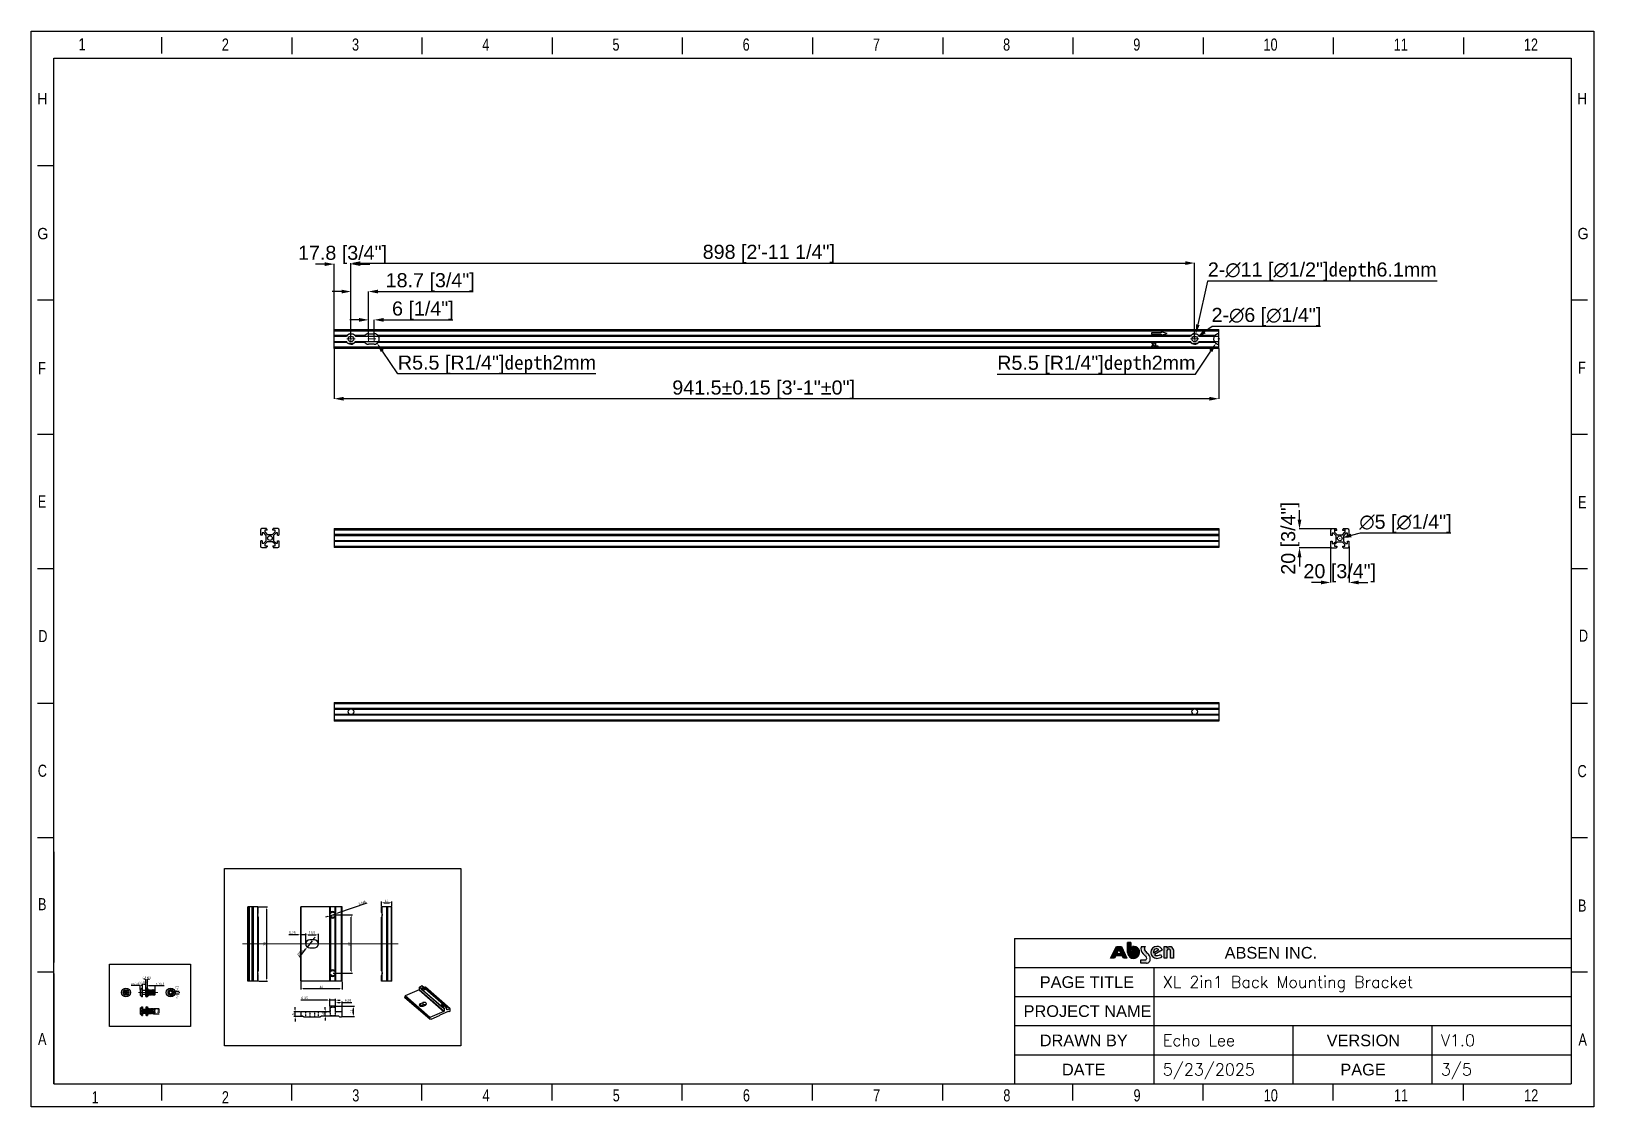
# Model space of a CAD drawing. Header units: millimetres. Extents: x 389 to 17466, y 310 to 5904.
# Drawn here: x 5517 to 7180, y 310 to 1454 of the extents above; entities that cross this region are included whole.
import ezdxf

# ---------------------------------------------------------------- set-up
doc = ezdxf.new("R2010")
doc.units = ezdxf.units.MM
doc.linetypes.add('CENTER', pattern=[0.6, 0.375, -0.075, 0.075, -0.075])
doc.linetypes.add('HIDDEN', pattern=[0.2, 0.1, -0.1])
for name, color, linetype in [('02___PRT_ALL_AXES', 7, 'Continuous'), ('DEFAULT_2', 8, 'HIDDEN'), ('DIM', 4, 'Continuous'), ('图框', 7, 'Continuous')]:
    doc.layers.add(name, color=color, linetype=linetype)
doc.styles.add('CKSTANDARD', font='arial.ttf')
doc.styles.add('Roamns', font='romans.shx')
doc.styles.get("Standard").update_dxf_attribs({"font": 'arial.ttf'})
doc.dimstyles.new('ISO-25', dxfattribs={"dimtxt": 2.5, "dimasz": 2.5, "dimexe": 1.25, "dimexo": 0.625, "dimtad": 1, "dimtxsty": 'Standard', "dimcen": 2.5, "dimadec": 0, "dimazin": 0, "dimtfac": 1, "dimtmove": 0, "dimatfit": 3, "dimfxl": 1, "dimarcsym": 0})
doc.dimstyles.new('缩小5倍', dxfattribs={"dimtxt": 15, "dimasz": 10, "dimexe": 0.18, "dimexo": 0.0625, "dimgap": 0.09, "dimtad": 1, "dimtoh": 1, "dimdec": 3, "dimzin": 9, "dimdsep": 46, "dimtxsty": 'Standard', "dimblk": '_FILLED', "dimcen": 0.09, "dimclrd": 256, "dimclre": 256, "dimclrt": 256, "dimazin": 2, "dimtfac": 1, "dimtdec": 3, "dimtofl": 0, "dimtmove": 0, "dimatfit": 3, "dimldrblk": '_FILLED', "dimfxl": 1, "dimtolj": 1, "dimtzin": 0, "dimarcsym": 0})

msp = doc.modelspace()

# ---------------------------------------------------------------- blocks, each defined once
blk = doc.blocks.new('A$C7F980674')
at = {"layer": 'DIM'}
h = blk.add_hatch(color=0, dxfattribs=at)
h.paths.add_polyline_path([(0, 14.4), (17.5, 49.1), (32.4, 49.1), (48.6, 14.4), (37.9, 14.4), (34.5, 21.5), (15.2, 21.5), (11.8, 14.4)])
h.paths.add_polyline_path([(24.9, 41.7), (18.4, 28.2), (31.3, 28.2)], flags=16)
h = blk.add_hatch(color=0, dxfattribs=at)
edge = h.paths.add_edge_path()
edge.add_arc((102.7, 13.9), 4.01, 268.9922, 361.5919)
edge.add_arc((99.2, 13.9), 7.59, 1.2701, 51.0785)
edge.add_arc((307.9, 226.7), 290.6, 223.1995, 225.4213, ccw=False)
edge.add_arc((110, 42.4), 20.2, 160.183, 226.2535, ccw=False)
edge.add_line((91, 49.3), (102.8, 49.3))
edge.add_arc((108.3, 42.8), 8.43, 130.3455, 201.7414)
edge.add_arc((128.4, 54.8), 31.8, 208.35, 232.647)
edge.add_arc((94.7, 12), 22.7, 1.6073, 50.5833, ccw=False)
edge.add_arc((105.8, 11.6), 11.6, -89.3538, 5.2245, ccw=False)
edge.add_line((106, 0), (89.9, 0))
edge.add_line((89.9, 0), (89.9, 9.9))
edge.add_line((89.9, 9.9), (102.7, 9.9))
edge = h.paths.add_edge_path()
edge.add_arc((171.8, 36), 5.59, 4.2423, 157.3807)
edge.add_line((166.6, 38.1), (166.6, 14.7))
edge.add_line((166.6, 14.7), (158.3, 14.7))
edge.add_line((158.3, 14.7), (158.3, 49))
edge.add_line((158.3, 49), (166.6, 49))
edge.add_line((166.6, 49), (166.6, 44.5))
edge.add_arc((175.1, 37.2), 11.2, 0.8903, 139.1292, ccw=False)
edge.add_line((186.2, 37.4), (186.2, 14.6))
edge.add_line((186.2, 14.6), (177.3, 14.6))
edge.add_line((177.3, 14.6), (177.3, 36.4))
edge = h.paths.add_edge_path(flags=16)
edge.add_arc((136.4, 32.8), 9.44, 49.484, 192.8466)
edge.add_line((127.2, 30.7), (142.6, 40))
edge = h.paths.add_edge_path()
edge.add_arc((138.3, 35.1), 13, 229.4307, 313.9876)
edge.add_line((147.3, 25.7), (151.6, 19.1))
edge.add_arc((136.9, 38.4), 24.3, 268.4243, 307.2636, ccw=False)
edge.add_arc((136.2, 31.8), 17.7, 90, 270, ccw=False)
edge.add_arc((137, 31.5), 17.9, 25.5591, 92.5335, ccw=False)
edge.add_line((153.1, 39.3), (129.9, 25.2))
at = {"layer": '图框'}
h = blk.add_hatch(color=30, dxfattribs=at)
edge = h.paths.add_edge_path(flags=0)
edge.add_line((64.3, 49.2), (64.3, 38.8))
edge.add_arc((68.1, 31.9), 7.85, -180, 118.4785, ccw=False)
edge.add_line((60.2, 31.9), (60.2, 60.6))
edge.add_line((60.2, 60.6), (50.4, 60.6))
edge.add_line((50.4, 60.6), (50.4, 31.9))
edge.add_arc((68.1, 31.9), 17.7, 180, 462.2223)
at = {"layer": '图框', "color": 7, "linetype": 'Continuous'}
for p, q in [((0, 14.4), (17.5, 49.1)), ((17.5, 49.1), (32.4, 49.1)), ((32.4, 49.1), (48.6, 14.4)), ((91, 49.3), (102.8, 49.3)), ((158.3, 49), (166.6, 49)), ((158.3, 14.7), (158.3, 49)), ((166.6, 49), (166.6, 44.5)), ((11.8, 14.4), (0, 14.4)), ((15.2, 21.5), (11.8, 14.4)), ((34.5, 21.5), (15.2, 21.5)), ((24.9, 41.7), (18.4, 28.2)), ((18.4, 28.2), (31.3, 28.2)), ((31.3, 28.2), (24.9, 41.7)), ((37.9, 14.4), (34.5, 21.5)), ((48.6, 14.4), (37.9, 14.4)), ((89.9, 9.9), (102.7, 9.9)), ((89.9, 0), (89.9, 9.9)), ((106, 0), (89.9, 0)), ((127.2, 30.7), (142.6, 40)), ((153.1, 39.3), (129.9, 25.2)), ((147.3, 25.7), (151.6, 19.1)), ((166.6, 14.7), (158.3, 14.7)), ((166.6, 38.1), (166.6, 14.7)), ((177.3, 14.6), (177.3, 36.4)), ((186.2, 14.6), (177.3, 14.6)), ((186.2, 37.4), (186.2, 14.6))]:
    blk.add_line(p, q, dxfattribs=at)
at = {"layer": '图框', "color": 30}
for p, q in [((60.2, 60.6), (50.4, 60.6)), ((50.4, 60.6), (50.4, 31.9)), ((60.2, 31.9), (60.2, 60.6)), ((64.3, 49.2), (64.3, 38.8))]:
    blk.add_line(p, q, dxfattribs=at)
at = {"layer": '图框', "color": 30, "linetype": 'Continuous'}
for p, q in [((50.4, 60.6), (60.2, 60.6)), ((50.4, 31.9), (50.4, 60.6)), ((60.2, 60.6), (60.2, 31.9)), ((64.3, 38.8), (64.3, 49.2))]:
    blk.add_line(p, q, dxfattribs=at)
at = {"layer": '图框', "color": 30}
for radius, end in [(17.7, 102.2223), (7.85, 118.4785)]:
    blk.add_arc((68.1, 31.9), radius, 180, end, dxfattribs=at)
at = {"layer": '图框', "color": 30, "linetype": 'Continuous'}
for radius, end in [(17.7, 102.2223), (7.85, 118.4785)]:
    blk.add_arc((68.1, 31.9), radius, 180, end, dxfattribs=at)
at = {"layer": '图框', "color": 7, "linetype": 'Continuous'}
for centre, radius, start, end in [((110, 42.4), 20.2, 160.183, 226.2535), ((108.3, 42.8), 8.43, 130.3455, 201.7414), ((136.2, 31.8), 17.7, 90, 270), ((137, 31.5), 17.9, 25.5591, 92.5335), ((175.1, 37.2), 11.2, 0.8903, 139.1292), ((307.9, 226.7), 290.6, 223.1995, 225.4213), ((128.4, 54.8), 31.8, 208.35, 232.647), ((102.7, 13.9), 4.01, 268.9922, 1.5919), ((99.2, 13.9), 7.59, 1.2701, 51.0785), ((105.8, 11.6), 11.6, 270.6462, 5.2245), ((94.7, 12), 22.7, 1.6073, 50.5833), ((136.4, 32.8), 9.44, 49.484, 192.8466), ((138.3, 35.1), 13, 229.4307, 313.9876), ((136.9, 38.4), 24.3, 268.4243, 307.2636), ((171.8, 36), 5.59, 4.2423, 157.3807)]:
    blk.add_arc(centre, radius, start, end, dxfattribs=at)
blk = doc.blocks.new('standard template')
for p, q in [((3074, 30739), (3074, 30336)), ((6246, 30728), (6246, 30325)), ((9418, 30728), (9418, 30325)), ((12589, 30728), (12589, 30325)), ((15761, 30728), (15761, 30325)), ((18933, 30728), (18933, 30325)), ((22104, 30728), (22104, 30325)), ((25276, 30728), (25276, 30325)), ((28448, 30728), (28448, 30325)), ((31619, 30728), (31619, 30325)), ((34791, 30728), (34791, 30325)), ((456, 27607), (54, 27607)), ((456, 24334), (54, 24334)), ((37812, 24334), (37409, 24334)), ((456, 21062), (54, 21062)), ((37812, 21062), (37409, 21062)), ((456, 17790), (54, 17790)), ((37812, 17790), (37409, 17790)), ((456, 14517), (54, 14517)), ((37812, 14517), (37409, 14517)), ((456, 11245), (54, 11245)), ((37812, 11245), (37409, 11245)), ((456, 10901), (456, 8211)), ((456, 8211), (456, 10446)), ((456, 6313), (456, 10291)), ((23857, 8796), (37409, 8796)), ((23857, 8093), (37409, 8093)), ((27246, 8093), (27246, 5254)), ((456, 7973), (54, 7973)), ((456, 7944), (456, 5254)), ((37812, 7973), (37409, 7973)), ((23857, 7383), (37409, 7383)), ((23857, 6674), (37409, 6674)), ((30633, 6674), (30633, 5254)), ((34021, 6674), (34021, 5254)), ((23857, 5964), (37409, 5964)), ((456, 5254), (37409, 5254)), ((3074, 5254), (3074, 4851)), ((6246, 4851), (6246, 5254)), ((9418, 4851), (9418, 5254)), ((12589, 4851), (12589, 5254)), ((15761, 4851), (15761, 5254)), ((18933, 4851), (18933, 5254)), ((22104, 4851), (22104, 5254)), ((25276, 4851), (25276, 5254)), ((28448, 4851), (28448, 5254)), ((31619, 4851), (31619, 5254)), ((34791, 4851), (34791, 5254))]:
    blk.add_line(p, q)
at = {"color": 7}
for p, q in [((23857, 8796), (23857, 5964)), ((28856, 8796), (31734, 8796)), ((23857, 5964), (23857, 5254))]:
    blk.add_line(p, q, dxfattribs=at)
blk.add_lwpolyline([(37963, 4700), (-97, 4700), (-97, 30879), (37963, 30879)], close=True)
for points in [[(456, 6674), (456, 5964), (456, 5254), (456, 30226), (37409, 30226), (37409, 5254)], [(456, 9631), (456, 8921), (456, 8211)]]:
    blk.add_lwpolyline(points, dxfattribs=at)
at = {"color": 0, "xscale": 8.255519999999997, "yscale": 8.255519999999997, "zscale": 8.255519999999997}
blk.add_blockref('A$C7F980674', (26192, 8195), dxfattribs=at)
at = {"style": 'CKSTANDARD'}
for s, height, width, p in [('1', 295, 0.75, (1055, 30416)), ('2', 295, 0.75, (4545, 30408)), ('3', 295, 0.75, (7716, 30408)), ('4', 295, 0.75, (10888, 30408)), ('5', 295, 0.75, (14060, 30408)), ('6', 295, 0.75, (17231, 30408)), ('7', 295, 0.75, (20403, 30408)), ('8', 295, 0.75, (23575, 30408)), ('9', 295, 0.75, (26746, 30408)), ('10', 294.8, 0.75, (29918, 30408)), ('11', 294.8, 0.75, (33090, 30408)), ('12', 294.8, 0.75, (36261, 30408)), ('H', 276, 0.9, (47, 29097)), ('H', 276, 0.9, (37555, 29102)), ('G', 276, 0.9, (50, 25816)), ('G', 276, 0.9, (37567, 25817)), ('F', 295, 0.75, (37578, 22543)), ('F', 295, 0.75, (69, 22532)), ('E', 295, 0.75, (62, 19285)), ('E', 295, 0.75, (37578, 19270)), ('D', 295, 0.75, (74, 16009)), ('D', 295, 0.75, (37601, 16020)), ('C', 295, 0.75, (62, 12732)), ('C', 295, 0.75, (37567, 12723)), ('B', 295, 0.75, (67, 9483)), ('B', 295, 0.75, (37578, 9450)), ('A', 295, 0.75, (67, 6202)), ('A', 295, 0.75, (37590, 6188)), ('1', 295, 0.75, (1373, 4783)), ('2', 295, 0.75, (4545, 4783)), ('3', 295, 0.75, (7722, 4830)), ('4', 295, 0.75, (10894, 4830)), ('5', 295, 0.75, (14066, 4830)), ('6', 295, 0.75, (17237, 4830)), ('7', 295, 0.75, (20409, 4830)), ('8', 295, 0.75, (23581, 4830)), ('9', 295, 0.75, (26752, 4830)), ('10', 294.8, 0.75, (29924, 4830)), ('11', 294.8, 0.75, (33096, 4830)), ('12', 294.8, 0.75, (36267, 4830))]:
    blk.add_text(s, height=height, dxfattribs=dict(at, width=width)).set_placement(p)
at = {"char_height": 284.52, "attachment_point": 1, "style": 'Roamns'}
for s, insert, width in [('{\\fArial|b0|i0|c0|p34;ABSEN INC.}', (28972, 8590), 3912.01), ('{\\fArial|b0|i0|c0|p34;PAGE TITLE}', (24469, 7876), 3912.01), ('{\\fArial|b0|i0|c0|p34;PROJECT NAME}', (24075, 7170), 3305.73), ('{\\fArial|b0|i0|c0|p34;DRAWN BY}', (24469, 6457), 3912.01), ('{\\fArial|b0|i0|c0|p34;VERSION}', (31457, 6457), 3912.01), ('{\\fArial|b0|i0|c0|p34;DATE}', (25008, 5747), 3912.01), ('{\\fArial|b0|i0|c0|p34;PAGE}', (31791, 5747), 3912.01)]:
    blk.add_mtext(s, dxfattribs=dict(at, insert=insert, width=width))
at = {"style": 'Roamns'}
for tag, p in [('PAGE_NAME', (27466, 7594)), ('PROJECT_NAME', (27466, 6884)), ('DRAWN_NAME', (27466, 6174)), ('VERSION', (34241, 6174)), ('SELECT_DATA', (27466, 5464)), ('PAGE_NUMBER', (34241, 5464))]:
    blk.add_attdef(tag, p, '', height=285, dxfattribs=at)
blk = doc.blocks.new('_FILLED')
at = {"color": 0, "linetype": 'ByBlock'}
blk.add_solid([(0, 0), (-1, 0.2), (-1, -0.2)], dxfattribs=at)
blk = doc.blocks.new('*D61')
at = {"lineweight": -2, "transparency": 16777216}
for p, q in [((6768.9, 1188.5), (6758.7, 1142.1)), ((7013.3, 1188.5), (6768.9, 1188.5)), ((6755.3, 1126.9), (6755.3, 1127)), ((6755.3, 1126.9), (6755.4, 1126.9))]:
    blk.add_line(p, q, dxfattribs=at)
at = {"layer": 'Defpoints', "color": 0, "transparency": 16777216}
for p in [(6756.5, 1132.3), (6754.2, 1121.6)]:
    blk.add_point(p, dxfattribs=at)
at = {"lineweight": -2, "transparency": 16777216, "xscale": 10, "yscale": 10, "zscale": 10, "rotation": 257.5797402141684}
blk.add_blockref('_FILLED', (6756.5, 1132.3), dxfattribs=at)
at = {"lineweight": 5, "transparency": 16777216, "insert": (6891.1, 1198.5), "char_height": 15, "attachment_point": 5}
blk.add_mtext('\\A1;2-∅11 [∅1/2"]{\\fSimSun|b0|i0|c134|p2;depth}6.1mm', dxfattribs=at)
blk = doc.blocks.new('*D62')
at = {"lineweight": -2, "transparency": 16777216}
for p, q in [((6774.1, 1140.3), (6765.9, 1134.5)), ((6889.1, 1140.3), (6774.1, 1140.3)), ((6755.3, 1126.9), (6755.3, 1127)), ((6755.3, 1126.9), (6755.4, 1126.9))]:
    blk.add_line(p, q, dxfattribs=at)
at = {"layer": 'Defpoints', "color": 0, "transparency": 16777216}
for p in [(6752.9, 1125.2), (6757.8, 1128.7)]:
    blk.add_point(p, dxfattribs=at)
at = {"lineweight": -2, "transparency": 16777216, "xscale": 10, "yscale": 10, "zscale": 10, "rotation": 215.4272414963966}
blk.add_blockref('_FILLED', (6757.8, 1128.7), dxfattribs=at)
at = {"lineweight": 5, "transparency": 16777216, "insert": (6831.7, 1150.2), "char_height": 15, "attachment_point": 5}
blk.add_mtext('\\A1;2-∅6 [∅1/4"]', dxfattribs=at)
blk = doc.blocks.new('*D63')
at = {"lineweight": -2, "transparency": 16777216}
for p, q in [((5829.5, 1206.5), (5819.5, 1206.5)), ((5839.5, 1136.9), (5839.5, 1206.7)), ((5857.3, 1126.9), (5857.3, 1206.7)), ((5867.3, 1206.5), (5877.3, 1206.5))]:
    blk.add_line(p, q, dxfattribs=at)
at = {"layer": 'Defpoints', "color": 0, "transparency": 16777216}
for p in [(5839.5, 1206.5), (5839.5, 1136.8), (5857.3, 1126.9)]:
    blk.add_point(p, dxfattribs=at)
at = {"lineweight": -2, "transparency": 16777216, "xscale": 10, "yscale": 10, "zscale": 10}
blk.add_blockref('_FILLED', (5839.5, 1206.5), dxfattribs=at)
at = {"lineweight": -2, "transparency": 16777216, "xscale": 10, "yscale": 10, "zscale": 10, "rotation": 180}
blk.add_blockref('_FILLED', (5857.3, 1206.5), dxfattribs=at)
at = {"lineweight": 5, "transparency": 16777216, "insert": (5848.4, 1216.3), "char_height": 15, "attachment_point": 5}
blk.add_mtext('\\A1;17.8 [3/4"]', dxfattribs=at)
blk = doc.blocks.new('*D64')
at = {"lineweight": -2, "transparency": 16777216}
for p, q in [((5857.3, 1126.9), (5857.3, 1207.6)), ((5867.3, 1207.5), (6745.3, 1207.6)), ((6755.3, 1127), (6755.3, 1207.7))]:
    blk.add_line(p, q, dxfattribs=at)
at = {"layer": 'Defpoints', "color": 0, "transparency": 16777216}
for p in [(6755.3, 1207.6), (5857.3, 1126.9), (6755.3, 1126.9)]:
    blk.add_point(p, dxfattribs=at)
at = {"lineweight": -2, "transparency": 16777216, "xscale": 10, "yscale": 10, "zscale": 10}
for p, rotation in [((5857.3, 1207.5), 180.0057423386849), ((6755.3, 1207.6), 0.005742338684934926)]:
    blk.add_blockref('_FILLED', p, dxfattribs=dict(at, rotation=rotation))
at = {"lineweight": 5, "transparency": 16777216, "insert": (6302.1, 1217.3), "char_height": 15, "attachment_point": 5, "rotation": 0.0057}
blk.add_mtext('\\A1;898 [2\'-11 1/4"]', dxfattribs=at)
blk = doc.blocks.new('*D65')
at = {"lineweight": -2, "transparency": 16777216}
for p, q in [((5882, 1126.9), (5882.1, 1126.9)), ((5882, 1126.8), (5882, 1126.9)), ((5907.4, 1089.7), (5890.8, 1114)), ((6118.1, 1089.7), (5907.4, 1089.7))]:
    blk.add_line(p, q, dxfattribs=at)
blk.add_arc((5882, 1126.9), 5.5, 302.417, 33.6566, dxfattribs=at)
at = {"layer": 'Defpoints', "color": 0, "transparency": 16777216}
for p in [(5882, 1126.9), (5885.1, 1122.3)]:
    blk.add_point(p, dxfattribs=at)
at = {"lineweight": -2, "transparency": 16777216, "xscale": 10, "yscale": 10, "zscale": 10, "rotation": 124.2921026295038}
blk.add_blockref('_FILLED', (5885.1, 1122.3), dxfattribs=at)
at = {"lineweight": 5, "transparency": 16777216, "insert": (6012.8, 1099.5), "char_height": 15, "attachment_point": 5}
blk.add_mtext('\\A1;R5.5 [R1/4"]{\\fSimSun|b0|i0|c134|p2;depth}2mm', dxfattribs=at)
blk = doc.blocks.new('*D66')
at = {"lineweight": -2, "transparency": 16777216}
for p, q in [((6781, 1126.8), (6781, 1126.9)), ((6781, 1126.8), (6781.1, 1126.8)), ((6756.1, 1089.5), (6772.4, 1114)), ((6545.3, 1089.5), (6756.1, 1089.5))]:
    blk.add_line(p, q, dxfattribs=at)
blk.add_arc((6781, 1126.8), 5.5, 90.6511, 238.0695, dxfattribs=at)
at = {"layer": 'Defpoints', "color": 0, "transparency": 16777216}
for p in [(6778, 1122.3), (6781, 1126.8)]:
    blk.add_point(p, dxfattribs=at)
at = {"lineweight": -2, "transparency": 16777216, "xscale": 10, "yscale": 10, "zscale": 10, "rotation": 56.19435008029679}
blk.add_blockref('_FILLED', (6778, 1122.3), dxfattribs=at)
at = {"lineweight": 5, "transparency": 16777216, "insert": (6650.7, 1099.3), "char_height": 15, "attachment_point": 5}
blk.add_mtext('\\A1;R5.5 [R1/4"]{\\fSimSun|b0|i0|c134|p2;depth}2mm', dxfattribs=at)
blk = doc.blocks.new('*D104')
at = {"lineweight": -2, "transparency": 16777216}
for p, q in [((5847.3, 1177.3), (5837.3, 1177.3)), ((5857.3, 1126.9), (5857.3, 1177.4)), ((5876, 1129), (5876, 1177.4)), ((5886, 1177.3), (5987.4, 1177.3))]:
    blk.add_line(p, q, dxfattribs=at)
at = {"layer": 'Defpoints', "color": 0, "transparency": 16777216}
for p in [(5876, 1177.3), (5857.3, 1126.9), (5876, 1128.9)]:
    blk.add_point(p, dxfattribs=at)
at = {"lineweight": -2, "transparency": 16777216, "xscale": 10, "yscale": 10, "zscale": 10}
blk.add_blockref('_FILLED', (5857.3, 1177.3), dxfattribs=at)
at = {"lineweight": -2, "transparency": 16777216, "xscale": 10, "yscale": 10, "zscale": 10, "rotation": 180}
blk.add_blockref('_FILLED', (5876, 1177.3), dxfattribs=at)
at = {"lineweight": 5, "transparency": 16777216, "insert": (5941.7, 1187.1), "char_height": 15, "attachment_point": 5}
blk.add_mtext('\\A1;18.7 [3/4"]', dxfattribs=at)
blk = doc.blocks.new('*D105')
at = {"lineweight": -2, "transparency": 16777216}
for p, q in [((5866, 1147.2), (5856, 1147.2)), ((5876, 1129), (5876, 1147.3)), ((5882, 1128.8), (5882, 1147.3)), ((5892, 1147.2), (5965.8, 1147.2))]:
    blk.add_line(p, q, dxfattribs=at)
at = {"layer": 'Defpoints', "color": 0, "transparency": 16777216}
for p in [(5882, 1147.2), (5876, 1128.9), (5882, 1128.7)]:
    blk.add_point(p, dxfattribs=at)
at = {"lineweight": -2, "transparency": 16777216, "xscale": 10, "yscale": 10, "zscale": 10}
blk.add_blockref('_FILLED', (5876, 1147.2), dxfattribs=at)
at = {"lineweight": -2, "transparency": 16777216, "xscale": 10, "yscale": 10, "zscale": 10, "rotation": 180}
blk.add_blockref('_FILLED', (5882, 1147.2), dxfattribs=at)
at = {"lineweight": 5, "transparency": 16777216, "insert": (5933.9, 1157), "char_height": 15, "attachment_point": 5}
blk.add_mtext('\\A1;6 [1/4"]', dxfattribs=at)
blk = doc.blocks.new('*D67')
at = {"lineweight": -2, "transparency": 16777216}
for p, q in [((5839.5, 1116.8), (5839.5, 1063.1)), ((6781, 1116.8), (6781, 1063.1)), ((6771, 1063.3), (5849.5, 1063.3))]:
    blk.add_line(p, q, dxfattribs=at)
at = {"layer": 'Defpoints', "color": 0, "transparency": 16777216}
for p in [(5839.5, 1116.8), (6781, 1116.8), (5839.5, 1063.3)]:
    blk.add_point(p, dxfattribs=at)
at = {"lineweight": -2, "transparency": 16777216, "xscale": 10, "yscale": 10, "zscale": 10, "rotation": 180}
blk.add_blockref('_FILLED', (5839.5, 1063.3), dxfattribs=at)
at = {"lineweight": -2, "transparency": 16777216, "xscale": 10, "yscale": 10, "zscale": 10}
blk.add_blockref('_FILLED', (6781, 1063.3), dxfattribs=at)
at = {"lineweight": 5, "transparency": 16777216, "insert": (6296.6, 1073), "char_height": 15, "attachment_point": 5}
blk.add_mtext('\\A1;941.5±0.15 [3\'-1"±0"]', dxfattribs=at)
blk = doc.blocks.new('*D71')
at = {"lineweight": -2, "transparency": 16777216}
for p, q in [((6899.8, 906.3), (6899.8, 867.7)), ((6919.8, 906.3), (6919.8, 867.7)), ((6889.8, 867.9), (6879.8, 867.9)), ((6929.8, 867.9), (6939.8, 867.9))]:
    blk.add_line(p, q, dxfattribs=at)
at = {"layer": 'Defpoints', "color": 0, "transparency": 16777216}
for p in [(6899.8, 906.3), (6919.8, 906.3), (6899.8, 867.9)]:
    blk.add_point(p, dxfattribs=at)
at = {"lineweight": -2, "transparency": 16777216, "xscale": 10, "yscale": 10, "zscale": 10}
blk.add_blockref('_FILLED', (6899.8, 867.9), dxfattribs=at)
at = {"lineweight": -2, "transparency": 16777216, "xscale": 10, "yscale": 10, "zscale": 10, "rotation": 180}
blk.add_blockref('_FILLED', (6919.8, 867.9), dxfattribs=at)
at = {"lineweight": 5, "transparency": 16777216, "insert": (6909.8, 877.7), "char_height": 15, "attachment_point": 5}
blk.add_mtext('\\A1;20 [3/4"]', dxfattribs=at)
blk = doc.blocks.new('*D72')
at = {"lineweight": -2, "transparency": 16777216}
for p, q in [((6866.9, 934.8), (6866.9, 944.8)), ((6901.1, 924.8), (6866.7, 924.8)), ((6901.1, 904.8), (6866.7, 904.8)), ((6866.9, 894.8), (6866.9, 884.8))]:
    blk.add_line(p, q, dxfattribs=at)
at = {"layer": 'Defpoints', "color": 0, "transparency": 16777216}
for p in [(6866.9, 924.8), (6901.2, 924.8), (6901.2, 904.8)]:
    blk.add_point(p, dxfattribs=at)
at = {"lineweight": -2, "transparency": 16777216, "xscale": 10, "yscale": 10, "zscale": 10}
for p, rotation in [((6866.9, 924.8), 270), ((6866.9, 904.8), 90)]:
    blk.add_blockref('_FILLED', p, dxfattribs=dict(at, rotation=rotation))
at = {"lineweight": 5, "transparency": 16777216, "insert": (6857.1, 914.8), "char_height": 15, "attachment_point": 5, "rotation": 90}
blk.add_mtext('\\A1;20 [3/4"]', dxfattribs=at)
blk = doc.blocks.new('*D73')
at = {"lineweight": -2, "transparency": 16777216}
for p, q in [((6909.7, 914.8), (6909.9, 914.8)), ((6909.8, 914.7), (6909.8, 914.9)), ((6931.6, 920.2), (6921.9, 917.8)), ((7027.8, 920.2), (6931.6, 920.2))]:
    blk.add_line(p, q, dxfattribs=at)
at = {"layer": 'Defpoints', "color": 0, "transparency": 16777216}
for p in [(6912.2, 915.4), (6907.3, 914.2)]:
    blk.add_point(p, dxfattribs=at)
at = {"lineweight": -2, "transparency": 16777216, "xscale": 10, "yscale": 10, "zscale": 10, "rotation": 193.8483021404583}
blk.add_blockref('_FILLED', (6912.2, 915.4), dxfattribs=at)
at = {"lineweight": 5, "transparency": 16777216, "insert": (6979.7, 930.2), "char_height": 15, "attachment_point": 5}
blk.add_mtext('\\A1;∅5 [∅1/4"]', dxfattribs=at)
blk = doc.blocks.new('*D47')
at = {"lineweight": -2, "transparency": 16777216}
for p, q in [((5633, 439.3), (5623.3, 439.3)), ((5633, 434.8), (5633, 439.5)), ((5634.5, 439.3), (5634, 439.3)), ((5635.5, 436.4), (5635.5, 439.5))]:
    blk.add_line(p, q, dxfattribs=at)
at = {"layer": 'Defpoints', "color": 0, "transparency": 16777216}
for p in [(5633, 434.8), (5635.5, 439.3), (5635.5, 436.4)]:
    blk.add_point(p, dxfattribs=at)
at = {"lineweight": -2, "transparency": 16777216, "rotation": 180}
blk.add_blockref('_FILLED', (5633, 439.3), dxfattribs=at)
at = {"lineweight": -2, "transparency": 16777216}
blk.add_blockref('_FILLED', (5635.5, 439.3), dxfattribs=at)
at = {"lineweight": 5, "transparency": 16777216, "insert": (5627.6, 440.7), "char_height": 2, "attachment_point": 5}
blk.add_mtext('\\A1;2.5 [0"]', dxfattribs=at)
blk = doc.blocks.new('*D48')
at = {"lineweight": -2, "transparency": 16777216}
for p, q in [((5635.5, 436.4), (5635.5, 440.9)), ((5636.5, 440.7), (5638, 440.7)), ((5639, 436.2), (5639, 440.9))]:
    blk.add_line(p, q, dxfattribs=at)
at = {"layer": 'Defpoints', "color": 0, "transparency": 16777216}
for p in [(5635.5, 436.4), (5639, 440.7), (5639, 436.2)]:
    blk.add_point(p, dxfattribs=at)
at = {"lineweight": -2, "transparency": 16777216, "rotation": 180}
blk.add_blockref('_FILLED', (5635.5, 440.7), dxfattribs=at)
at = {"lineweight": -2, "transparency": 16777216}
blk.add_blockref('_FILLED', (5639, 440.7), dxfattribs=at)
at = {"lineweight": 5, "transparency": 16777216, "insert": (5637.2, 442.1), "char_height": 2, "attachment_point": 5}
blk.add_mtext('\\A1;3.5 [1/4"]', dxfattribs=at)
blk = doc.blocks.new('*D49')
at = {"lineweight": -2, "transparency": 16777216}
for p, q in [((5638, 445.9), (5637, 445.9)), ((5639, 436.2), (5639, 446.1)), ((5640.8, 436.4), (5640.8, 446.1)), ((5641.8, 445.9), (5642.8, 445.9))]:
    blk.add_line(p, q, dxfattribs=at)
at = {"layer": 'Defpoints', "color": 0, "transparency": 16777216}
for p in [(5639, 436.2), (5640.8, 445.9), (5640.8, 436.4)]:
    blk.add_point(p, dxfattribs=at)
at = {"lineweight": -2, "transparency": 16777216}
blk.add_blockref('_FILLED', (5639, 445.9), dxfattribs=at)
at = {"lineweight": -2, "transparency": 16777216, "rotation": 180}
blk.add_blockref('_FILLED', (5640.8, 445.9), dxfattribs=at)
at = {"lineweight": 5, "transparency": 16777216, "insert": (5639.9, 447.3), "char_height": 2, "attachment_point": 5}
blk.add_mtext('\\A1;1.8 [0"]', dxfattribs=at)
blk = doc.blocks.new('*D50')
at = {"lineweight": -2, "transparency": 16777216}
for p, q in [((5640.8, 436.4), (5640.8, 439.5)), ((5641.8, 439.3), (5647.8, 439.3)), ((5648.8, 434.3), (5648.8, 439.5)), ((5648.8, 439.3), (5658.4, 439.3))]:
    blk.add_line(p, q, dxfattribs=at)
at = {"layer": 'Defpoints', "color": 0, "transparency": 16777216}
for p in [(5640.8, 436.4), (5648.8, 439.3), (5648.8, 434.2)]:
    blk.add_point(p, dxfattribs=at)
at = {"lineweight": -2, "transparency": 16777216, "rotation": 180}
blk.add_blockref('_FILLED', (5640.8, 439.3), dxfattribs=at)
at = {"lineweight": -2, "transparency": 16777216}
blk.add_blockref('_FILLED', (5648.8, 439.3), dxfattribs=at)
at = {"lineweight": 5, "transparency": 16777216, "insert": (5654.1, 440.7), "char_height": 2, "attachment_point": 5}
blk.add_mtext('\\A1;8 [1/4"]', dxfattribs=at)
blk = doc.blocks.new('*D51')
at = {"lineweight": -2, "transparency": 16777216}
for p, q in [((5666.4, 433.3), (5674.6, 433.3)), ((5666.4, 430.3), (5674.6, 430.3)), ((5674.4, 432.3), (5674.4, 431.3))]:
    blk.add_line(p, q, dxfattribs=at)
at = {"layer": 'Defpoints', "color": 0, "transparency": 16777216}
for p in [(5666.3, 433.3), (5666.3, 430.3), (5674.4, 430.3)]:
    blk.add_point(p, dxfattribs=at)
at = {"lineweight": -2, "transparency": 16777216}
for p, rotation in [((5674.4, 433.3), 90), ((5674.4, 430.3), 270)]:
    blk.add_blockref('_FILLED', p, dxfattribs=dict(at, rotation=rotation))
at = {"lineweight": 5, "transparency": 16777216, "insert": (5672.5, 431.8), "char_height": 2, "attachment_point": 5, "rotation": 90}
blk.add_mtext('\\A1;3{\\H1.2;\\S+0.1^ -0;} {\\o\\l\\H2.88;[}0"{\\H1.2;\\S+0"^ -0";}{\\o\\l\\H2.88;]}', dxfattribs=at)
blk = doc.blocks.new('*D52')
at = {"lineweight": -2, "transparency": 16777216}
for p, q in [((5647.5, 409), (5653.1, 409)), ((5648, 414.9), (5653.1, 414.9)), ((5652.9, 413.9), (5652.9, 410))]:
    blk.add_line(p, q, dxfattribs=at)
at = {"layer": 'Defpoints', "color": 0, "transparency": 16777216}
for p in [(5647.5, 409), (5648, 414.9), (5652.9, 409)]:
    blk.add_point(p, dxfattribs=at)
at = {"lineweight": -2, "transparency": 16777216}
for p, rotation in [((5652.9, 414.9), 90), ((5652.9, 409), 270)]:
    blk.add_blockref('_FILLED', p, dxfattribs=dict(at, rotation=rotation))
at = {"lineweight": 5, "transparency": 16777216, "insert": (5651.8, 412), "char_height": 2, "attachment_point": 5, "rotation": 90}
blk.add_mtext('\\A1;M6', dxfattribs=at)
blk = doc.blocks.new('*D53')
at = {"color": 0, "lineweight": -2, "transparency": 16777216}
for p, q in [((5759.3, 522.9), (5768.6, 522.9)), ((5767.4, 520.4), (5767.4, 446.4)), ((5759.3, 443.9), (5768.6, 443.9))]:
    blk.add_line(p, q, dxfattribs=at)
at = {"color": 0, "transparency": 16777216}
for points in [[(5767, 520.4), (5767.8, 520.4), (5767.4, 522.9)], [(5767, 446.4), (5767.8, 446.4), (5767.4, 443.9)]]:
    blk.add_solid(points, dxfattribs=at)
at = {"layer": 'Defpoints', "color": 0, "transparency": 16777216}
for p in [(5758.7, 522.9), (5758.7, 443.9), (5767.4, 443.9)]:
    blk.add_point(p, dxfattribs=at)
at = {"color": 0, "lineweight": 5, "transparency": 16777216, "insert": (5765.5, 483.4), "char_height": 2.5, "attachment_point": 5, "rotation": 90}
blk.add_mtext('79', dxfattribs=at)
blk = doc.blocks.new('*D54')
at = {"color": 0, "lineweight": -2, "transparency": 16777216}
for p, q in [((5809.2, 484), (5809.2, 494.3)), ((5811.7, 493.1), (5820.2, 493.1)), ((5822.7, 484), (5822.7, 494.3))]:
    blk.add_line(p, q, dxfattribs=at)
at = {"color": 0, "transparency": 16777216}
for points in [[(5811.7, 493.5), (5811.7, 492.7), (5809.2, 493.1)], [(5820.2, 493.5), (5820.2, 492.7), (5822.7, 493.1)]]:
    blk.add_solid(points, dxfattribs=at)
at = {"layer": 'Defpoints', "color": 0, "transparency": 16777216}
for p in [(5809.2, 483.4), (5822.7, 493.1), (5822.7, 483.4)]:
    blk.add_point(p, dxfattribs=at)
at = {"color": 0, "lineweight": 5, "transparency": 16777216, "insert": (5815.9, 495.2), "char_height": 2.5, "attachment_point": 5}
blk.add_mtext('13,5', dxfattribs=at)
blk = doc.blocks.new('*D55')
at = {"color": 0, "lineweight": -2, "transparency": 16777216}
for p, q in [((5816, 486.8), (5810.8, 480.1)), ((5817.6, 488.7), (5819.1, 490.7)), ((5802.5, 469.4), (5809.3, 478.1))]:
    blk.add_line(p, q, dxfattribs=at)
at = {"color": 0, "transparency": 16777216}
for points in [[(5817.2, 489), (5817.9, 488.5), (5816, 486.8)], [(5809, 478.3), (5809.6, 477.8), (5810.8, 480.1)]]:
    blk.add_solid(points, dxfattribs=at)
at = {"layer": 'Defpoints', "color": 0, "transparency": 16777216}
for p in [(5816, 486.8), (5810.8, 480.1)]:
    blk.add_point(p, dxfattribs=at)
at = {"color": 0, "lineweight": 5, "transparency": 16777216, "insert": (5803.4, 474.1), "char_height": 2.5, "attachment_point": 5, "rotation": 52.2099}
blk.add_mtext('∅8,5', dxfattribs=at)
blk = doc.blocks.new('*D56')
at = {"color": 0, "lineweight": -2, "transparency": 16777216}
for p, q in [((5874.1, 526.9), (5843.1, 516.2)), ((5832.7, 512.6), (5830.4, 511.8)), ((5835.1, 513.4), (5840.8, 515.4))]:
    blk.add_line(p, q, dxfattribs=at)
at = {"color": 0, "transparency": 16777216}
for points in [[(5843, 516.6), (5843.3, 515.8), (5840.8, 515.4)], [(5832.6, 513), (5832.9, 512.2), (5835.1, 513.4)]]:
    blk.add_solid(points, dxfattribs=at)
at = {"layer": 'Defpoints', "color": 0, "transparency": 16777216}
for p in [(5835.1, 513.4), (5840.8, 515.4)]:
    blk.add_point(p, dxfattribs=at)
at = {"color": 0, "lineweight": 5, "transparency": 16777216, "insert": (5869.3, 527.2), "char_height": 2.5, "attachment_point": 5, "rotation": 19.0188}
blk.add_mtext('2-M6', dxfattribs=at)
blk = doc.blocks.new('*D57')
at = {"color": 0, "lineweight": -2, "transparency": 16777216}
for p, q in [((5801.4, 493.1), (5791.2, 493.1)), ((5803.9, 484), (5803.9, 494.4)), ((5809.2, 493.1), (5803.9, 493.1)), ((5809.2, 484), (5809.2, 494.4)), ((5811.7, 493.1), (5814.2, 493.1))]:
    blk.add_line(p, q, dxfattribs=at)
at = {"color": 0, "transparency": 16777216}
for points in [[(5801.4, 493.5), (5801.4, 492.7), (5803.9, 493.1)], [(5811.7, 493.5), (5811.7, 492.7), (5809.2, 493.1)]]:
    blk.add_solid(points, dxfattribs=at)
at = {"layer": 'Defpoints', "color": 0, "transparency": 16777216}
for p in [(5803.9, 493.1), (5803.9, 483.4), (5809.2, 483.4)]:
    blk.add_point(p, dxfattribs=at)
at = {"color": 0, "lineweight": 5, "transparency": 16777216, "insert": (5795, 495.2), "char_height": 2.5, "attachment_point": 5}
blk.add_mtext('5,25', dxfattribs=at)
blk = doc.blocks.new('*D58')
at = {"color": 0, "lineweight": -2, "transparency": 16777216}
for p, q in [((5889.9, 523.5), (5889.9, 528.6)), ((5892.4, 527.3), (5898.4, 527.3)), ((5900.9, 523.5), (5900.9, 528.6))]:
    blk.add_line(p, q, dxfattribs=at)
at = {"color": 0, "transparency": 16777216}
for points in [[(5892.4, 527.7), (5892.4, 526.9), (5889.9, 527.3)], [(5898.4, 527.7), (5898.4, 526.9), (5900.9, 527.3)]]:
    blk.add_solid(points, dxfattribs=at)
at = {"layer": 'Defpoints', "color": 0, "transparency": 16777216}
for p in [(5889.9, 522.9), (5900.9, 527.3), (5900.9, 522.9)]:
    blk.add_point(p, dxfattribs=at)
at = {"color": 0, "lineweight": 5, "transparency": 16777216, "insert": (5895.4, 529.2), "char_height": 2.5, "attachment_point": 5}
blk.add_mtext('11', dxfattribs=at)
blk = doc.blocks.new('*D59')
at = {"color": 0, "lineweight": -2, "transparency": 16777216}
for p, q in [((5803.9, 443.3), (5803.9, 434.8)), ((5806.4, 436), (5845.4, 436)), ((5847.9, 443.3), (5847.9, 434.8))]:
    blk.add_line(p, q, dxfattribs=at)
at = {"color": 0, "transparency": 16777216}
for points in [[(5806.4, 436.4), (5806.4, 435.6), (5803.9, 436)], [(5845.4, 436.4), (5845.4, 435.6), (5847.9, 436)]]:
    blk.add_solid(points, dxfattribs=at)
at = {"layer": 'Defpoints', "color": 0, "transparency": 16777216}
for p in [(5803.9, 443.9), (5847.9, 443.9), (5847.9, 436)]:
    blk.add_point(p, dxfattribs=at)
at = {"color": 0, "lineweight": 5, "transparency": 16777216, "insert": (5825.9, 437.9), "char_height": 2.5, "attachment_point": 5}
blk.add_mtext('44', dxfattribs=at)
blk = doc.blocks.new('*D60')
at = {"color": 0, "lineweight": -2, "transparency": 16777216}
for p, q in [((5838.5, 514.4), (5858.9, 514.4)), ((5857.7, 454.9), (5857.7, 511.9)), ((5838.5, 452.4), (5858.9, 452.4))]:
    blk.add_line(p, q, dxfattribs=at)
at = {"color": 0, "transparency": 16777216}
for points in [[(5857.3, 511.9), (5858.1, 511.9), (5857.7, 514.4)], [(5857.3, 454.9), (5858.1, 454.9), (5857.7, 452.4)]]:
    blk.add_solid(points, dxfattribs=at)
at = {"layer": 'Defpoints', "color": 0, "transparency": 16777216}
for p in [(5837.9, 514.4), (5857.7, 514.4), (5837.9, 452.4)]:
    blk.add_point(p, dxfattribs=at)
at = {"color": 0, "lineweight": 5, "transparency": 16777216, "insert": (5855.8, 483.4), "char_height": 2.5, "attachment_point": 5, "rotation": 90}
blk.add_mtext('62', dxfattribs=at)
blk = doc.blocks.new('*D108')
at = {"color": 0, "lineweight": -2, "transparency": 16777216}
for p, q in [((5797.9, 413.6), (5797.9, 416.1)), ((5803.8, 411.1), (5796.7, 411.1)), ((5806.5, 406.1), (5796.7, 406.1)), ((5797.9, 406.1), (5797.9, 411.1)), ((5797.9, 403.6), (5797.9, 401.1))]:
    blk.add_line(p, q, dxfattribs=at)
at = {"color": 0, "transparency": 16777216}
for points in [[(5797.5, 413.6), (5798.3, 413.6), (5797.9, 411.1)], [(5797.5, 403.6), (5798.3, 403.6), (5797.9, 406.1)]]:
    blk.add_solid(points, dxfattribs=at)
at = {"layer": 'Defpoints', "color": 0, "transparency": 16777216}
for p in [(5797.9, 411.1), (5804.4, 411.1), (5807.1, 406.1)]:
    blk.add_point(p, dxfattribs=at)
at = {"color": 0, "lineweight": 5, "transparency": 16777216, "insert": (5796, 408.6), "char_height": 2.5, "attachment_point": 5, "rotation": 90}
blk.add_mtext('5', dxfattribs=at)
blk = doc.blocks.new('*D84')
at = {"color": 0, "lineweight": -2, "transparency": 16777216}
for p, q in [((5832.3, 423.7), (5804.1, 423.7)), ((5834.8, 417.1), (5834.8, 424.9)), ((5841, 423.7), (5834.8, 423.7)), ((5841, 417.1), (5841, 424.9)), ((5843.5, 423.7), (5846, 423.7))]:
    blk.add_line(p, q, dxfattribs=at)
at = {"color": 0, "transparency": 16777216}
for points in [[(5832.3, 424.1), (5832.3, 423.2), (5834.8, 423.7)], [(5843.5, 424.1), (5843.5, 423.2), (5841, 423.7)]]:
    blk.add_solid(points, dxfattribs=at)
at = {"layer": 'Defpoints', "color": 0, "transparency": 16777216}
for p in [(5834.8, 416.5), (5841, 423.7), (5841, 416.5)]:
    blk.add_point(p, dxfattribs=at)
at = {"color": 0, "lineweight": 5, "transparency": 16777216, "insert": (5808, 425.8), "char_height": 2.5, "attachment_point": 5}
blk.add_mtext('6,15', dxfattribs=at)
blk = doc.blocks.new('*D109')
at = {"color": 0, "lineweight": -2, "transparency": 16777216}
for p, q in [((5841.1, 417.1), (5861, 417.1)), ((5848, 406.1), (5861, 406.1)), ((5859.8, 414.6), (5859.8, 408.6))]:
    blk.add_line(p, q, dxfattribs=at)
at = {"color": 0, "transparency": 16777216}
for points in [[(5859.4, 414.6), (5860.2, 414.6), (5859.8, 417.1)], [(5859.4, 408.6), (5860.2, 408.6), (5859.8, 406.1)]]:
    blk.add_solid(points, dxfattribs=at)
at = {"layer": 'Defpoints', "color": 0, "transparency": 16777216}
for p in [(5840.5, 417.1), (5847.4, 406.1), (5859.8, 406.1)]:
    blk.add_point(p, dxfattribs=at)
at = {"color": 0, "lineweight": 5, "transparency": 16777216, "insert": (5857.9, 411.6), "char_height": 2.5, "attachment_point": 5, "rotation": 90}
blk.add_mtext('11', dxfattribs=at)
blk = doc.blocks.new('*D110')
at = {"color": 0, "lineweight": -2, "transparency": 16777216}
for p, q in [((5830, 413.6), (5830, 416.1)), ((5826.5, 411.1), (5831.2, 411.1)), ((5826.5, 407.1), (5831.2, 407.1)), ((5830, 407.1), (5830, 411.1)), ((5830, 404.6), (5830, 402.1))]:
    blk.add_line(p, q, dxfattribs=at)
at = {"color": 0, "transparency": 16777216}
for points in [[(5829.6, 413.6), (5830.4, 413.6), (5830, 411.1)], [(5829.6, 404.6), (5830.4, 404.6), (5830, 407.1)]]:
    blk.add_solid(points, dxfattribs=at)
at = {"layer": 'Defpoints', "color": 0, "transparency": 16777216}
for p in [(5825.9, 411.1), (5825.9, 407.1), (5830, 411.1)]:
    blk.add_point(p, dxfattribs=at)
at = {"color": 0, "lineweight": 5, "transparency": 16777216, "insert": (5828.1, 409.1), "char_height": 2.5, "attachment_point": 5, "rotation": 90}
blk.add_mtext('4', dxfattribs=at)
blk = doc.blocks.new('*D111')
at = {"color": 0, "lineweight": -2, "transparency": 16777216}
for p, q in [((5841, 417.2), (5841, 422.3)), ((5843.5, 421), (5845.4, 421)), ((5847.9, 411.2), (5847.9, 422.3)), ((5847.9, 421), (5858.2, 421))]:
    blk.add_line(p, q, dxfattribs=at)
at = {"color": 0, "transparency": 16777216}
for points in [[(5843.5, 421.5), (5843.5, 420.6), (5841, 421)], [(5845.4, 421.5), (5845.4, 420.6), (5847.9, 421)]]:
    blk.add_solid(points, dxfattribs=at)
at = {"layer": 'Defpoints', "color": 0, "transparency": 16777216}
for p in [(5841, 416.6), (5847.9, 421), (5847.9, 410.6)]:
    blk.add_point(p, dxfattribs=at)
at = {"color": 0, "lineweight": 5, "transparency": 16777216, "insert": (5854.3, 423.2), "char_height": 2.5, "attachment_point": 5}
blk.add_mtext('6,93', dxfattribs=at)

# ---------------------------------------------------------------- dimensions: what is measured, and where the dimension line sits
at = {"color": 6, "lineweight": 5}
for base, p1, p2, angle, picture, middle, dimtype in [((6755.341, 1207.5554), (5857.3491, 1126.8511), (6755.3491, 1126.9411), 0.0057423, '*D64', (6302.1378, 1207.51), 161), ((5839.5491, 1206.5145), (5857.3491, 1126.8511), (5839.5491, 1136.8495), 180, '*D63', (5848.4491, 1206.5145), 160), ((5876.0491, 1177.2552), (5857.3491, 1126.8511), (5876.0491, 1128.9093), 180, '*D104', (5941.7274, 1177.2552), 160), ((6866.8678, 924.8281), (6901.1608, 904.8281), (6901.1608, 924.8281), 270, '*D72', (6866.8678, 914.8281), 160), ((6899.7608, 867.8659), (6919.7608, 906.3281), (6899.7608, 906.3281), 180, '*D71', (6909.7608, 867.8659), 160)]:
    dim = msp.add_linear_dim(base=base, p1=p1, p2=p2, angle=angle, dimstyle='缩小5倍', dxfattribs=at)
    dim.commit()
    dim.dimension.update_dxf_attribs({"geometry": picture, "text_midpoint": middle, "dimtype": dimtype})
dim = msp.add_diameter_dim_2p(p1=(6754.1661, 1121.5698), p2=(6756.532, 1132.3124), text='2-<>{\\fSimSun|b0|i0|c134|p2;depth}6.1mm', dimstyle='缩小5倍', dxfattribs=at)
dim.commit()
dim.dimension.update_dxf_attribs({"geometry": '*D61', "text_midpoint": (6891.1411, 1188.5147), "dimtype": 163})
dim = msp.add_linear_dim(base=(5882.0491, 1147.162), p1=(5876.0491, 1128.9093), p2=(5882.0491, 1128.7388), angle=180, dimstyle='缩小5倍', dxfattribs=at)
dim.commit()
dim.dimension.update_dxf_attribs({"geometry": '*D105', "text_midpoint": (5933.9092, 1156.9621)})
dim = msp.add_diameter_dim_2p(p1=(6752.9045, 1125.2021), p2=(6757.7936, 1128.6801), text='2-<>', dimstyle='缩小5倍', dxfattribs=at)
dim.commit()
dim.dimension.update_dxf_attribs({"geometry": '*D62', "text_midpoint": (6831.6534, 1150.2219)})
for center, mpoint, picture, middle in [((6781.0491, 1126.8495), (6777.989, 1122.2794), '*D66', (6650.6515, 1099.3241)), ((5882.0491, 1126.8511), (5885.1478, 1122.3071), '*D65', (6012.7626, 1099.5392))]:
    dim = msp.add_radius_dim(center=center, mpoint=mpoint, text='<>{\\fSimSun|b0|i0|c134|p2;depth}2mm', dimstyle='缩小5倍', dxfattribs=at)
    dim.commit()
    dim.dimension.update_dxf_attribs({"geometry": picture, "text_midpoint": middle})
for base, p1, p2, angle, override, picture, middle in [((5839.5491, 1063.2942), (6781.0491, 1116.8495), (5839.5491, 1116.8495), 180, {"dimtol": 1, "dimtp": 0.15, "dimtm": 0.15, "dimtzin": 8}, '*D67', (6296.6323, 1063.2942)), ((5674.442, 430.2683), (5666.3132, 433.2683), (5666.3132, 430.2683), 90, {"dimtxt": 2, "dimasz": 1, "dimtol": 1, "dimtp": 0.1, "dimtm": 1e-09, "dimtfac": 0.6, "dimtzin": 8}, '*D51', (5674.442, 431.7683))]:
    dim = msp.add_linear_dim(base=base, p1=p1, p2=p2, angle=angle, dimstyle='缩小5倍', override=override, dxfattribs=at)
    dim.commit()
    dim.dimension.update_dxf_attribs({"geometry": picture, "text_midpoint": middle, "dimtype": 160})
dim = msp.add_diameter_dim_2p(p1=(6907.3334, 914.2297), p2=(6912.1881, 915.4264), dimstyle='缩小5倍', dxfattribs=at)
dim.commit()
dim.dimension.update_dxf_attribs({"geometry": '*D73', "text_midpoint": (6979.7357, 930.1619)})
at = {"lineweight": 5}
for base, p1, p2, picture, middle in [((5767.383, 443.9107), (5758.7032, 522.9107), (5758.7032, 443.9107), '*D53', (5767.383, 483.4107)), ((5857.6885, 514.4107), (5837.9241, 452.4107), (5837.9241, 514.4107), '*D60', (5857.6885, 483.4107))]:
    dim = msp.add_linear_dim(base=base, p1=p1, p2=p2, angle=90, dimstyle='ISO-25', dxfattribs=at)
    dim.commit()
    dim.dimension.update_dxf_attribs({"geometry": picture, "text_midpoint": middle, "dimtype": 160})
dim = msp.add_diameter_dim_2p(p1=(5835.0878, 513.4331), p2=(5840.7603, 515.3884), text='2-M6', dimstyle='ISO-25', dxfattribs=at)
dim.commit()
dim.dimension.update_dxf_attribs({"geometry": '*D56', "text_midpoint": (5869.8885, 525.4288), "dimtype": 163})
for base, p1, p2, picture, middle in [((5900.9458, 527.315), (5889.9458, 522.9107), (5900.9458, 522.9107), '*D58', (5895.4458, 527.315)), ((5840.9991, 423.6648), (5834.8491, 416.5229), (5840.9991, 416.5229), '*D84', (5807.9824, 423.6648))]:
    dim = msp.add_linear_dim(base=base, p1=p1, p2=p2, dimstyle='ISO-25', dxfattribs=at)
    dim.commit()
    dim.dimension.update_dxf_attribs({"geometry": picture, "text_midpoint": middle, "dimtype": 160})
for base, p1, p2, picture, middle in [((5803.9241, 493.1089), (5809.1741, 483.4107), (5803.9241, 483.4107), '*D57', (5795.0428, 495.2363)), ((5822.6741, 493.0836), (5809.1741, 483.4107), (5822.6741, 483.4107), '*D54', (5815.9241, 495.2109)), ((5847.9241, 436.024), (5803.9241, 443.9107), (5847.9241, 443.9107), '*D59', (5825.9241, 437.899)), ((5847.9240695319, 421.038764882), (5840.9990695319, 416.5729076267), (5847.9240695319, 410.5729076267), '*D111', (5854.3028212372, 423.1661523309))]:
    dim = msp.add_linear_dim(base=base, p1=p1, p2=p2, dimstyle='ISO-25', dxfattribs=at)
    dim.commit()
    dim.dimension.update_dxf_attribs({"geometry": picture, "text_midpoint": middle})
dim = msp.add_diameter_dim_2p(p1=(5816.0283, 486.7693), p2=(5810.8198, 480.0521), dimstyle='ISO-25', dxfattribs=at)
dim.commit()
dim.dimension.update_dxf_attribs({"geometry": '*D55', "text_midpoint": (5803.4258, 474.055)})
at = {"color": 6, "lineweight": 5}
for base, p1, p2, picture, middle in [((5640.7614, 445.906), (5638.9614, 436.1683), (5640.7614, 436.3683), '*D49', (5639.8614, 445.906)), ((5635.4614, 439.3199), (5632.9614, 434.7683), (5635.4614, 436.3683), '*D47', (5627.6238, 439.3199)), ((5638.9614, 440.7046), (5635.4614, 436.3683), (5638.9614, 436.1683), '*D48', (5637.2114, 440.7046))]:
    dim = msp.add_linear_dim(base=base, p1=p1, p2=p2, dimstyle='缩小5倍', override={"dimtxt": 2, "dimasz": 1}, dxfattribs=at)
    dim.commit()
    dim.dimension.update_dxf_attribs({"geometry": picture, "text_midpoint": middle, "dimtype": 160})
dim = msp.add_linear_dim(base=(5648.7614, 439.3356), p1=(5640.7614, 436.3683), p2=(5648.7614, 434.2183), dimstyle='缩小5倍', override={"dimtxt": 2, "dimasz": 1}, dxfattribs=at)
dim.commit()
dim.dimension.update_dxf_attribs({"geometry": '*D50', "text_midpoint": (5654.0833, 440.7203)})
at = {"lineweight": 5}
for base, p1, p2, picture, middle in [((5797.9242, 411.0729), (5807.1312, 406.0729), (5804.4241, 411.0729), '*D108', (5796.0279, 408.5729)), ((5829.9882, 411.0729), (5825.9241, 407.0729), (5825.9241, 411.0729), '*D110', (5828.1132, 409.0729)), ((5859.7679, 406.0729), (5840.4991, 417.0729), (5847.4241, 406.0729), '*D109', (5857.8878, 411.5729))]:
    dim = msp.add_linear_dim(base=base, p1=p1, p2=p2, angle=90, dimstyle='ISO-25', dxfattribs=at)
    dim.commit()
    dim.dimension.update_dxf_attribs({"geometry": picture, "text_midpoint": middle})
at = {"color": 6, "lineweight": 5}
dim = msp.add_linear_dim(base=(5652.9493, 409.0139), p1=(5647.9614, 414.9011), p2=(5647.4762, 409.0139), angle=90, text='M6', dimstyle='缩小5倍', override={"dimtxt": 2, "dimasz": 1}, dxfattribs=at)
dim.commit()
dim.dimension.update_dxf_attribs({"geometry": '*D52', "text_midpoint": (5652.9493, 411.9575), "dimtype": 160})

# ---------------------------------------------------------------- hatches: boundary and pattern name
at = {"linetype": 'Continuous'}
h = msp.add_hatch(dxfattribs=at)
h.set_pattern_fill('A', color=2, scale=1.148369, angle=45, style=0, pattern_type=0)
h.set_pattern_definition([(45, (5267.6644, 489.1479), (-0.8120192, 0.8120192), [])])
edge = h.paths.add_edge_path()
edge.add_line((5648.7614, 409.5208), (5648.7614, 410.1511))
edge.add_line((5648.7346, 409.4743), (5648.7614, 409.5208))
edge.add_line((5648.3248, 409.0645), (5648.7346, 409.4743))
edge.add_line((5647.9114, 409.7806), (5648.3248, 409.0645))
edge.add_line((5647.4614, 409.0011), (5647.9114, 409.7806))
edge.add_line((5647.3614, 409.0011), (5647.4614, 409.0011))
edge.add_line((5646.9114, 409.7806), (5647.3614, 409.0011))
edge.add_line((5646.4614, 409.0011), (5646.9114, 409.7806))
edge.add_line((5646.3614, 409.0011), (5646.4614, 409.0011))
edge.add_line((5645.9114, 409.7806), (5646.3614, 409.0011))
edge.add_line((5645.4614, 409.0011), (5645.9114, 409.7806))
edge.add_line((5645.3614, 409.0011), (5645.4614, 409.0011))
edge.add_line((5644.9114, 409.7806), (5645.3614, 409.0011))
edge.add_line((5644.4614, 409.0011), (5644.9114, 409.7806))
edge.add_line((5644.3614, 409.0011), (5644.4614, 409.0011))
edge.add_line((5643.9114, 409.7806), (5644.3614, 409.0011))
edge.add_line((5643.4614, 409.0011), (5643.9114, 409.7806))
edge.add_line((5643.3614, 409.0011), (5643.4614, 409.0011))
edge.add_line((5642.9114, 409.7806), (5643.3614, 409.0011))
edge.add_line((5642.4614, 409.0011), (5642.9114, 409.7806))
edge.add_line((5642.3614, 409.0011), (5642.4614, 409.0011))
edge.add_line((5641.9114, 409.7806), (5642.3614, 409.0011))
edge.add_line((5641.5614, 409.1743), (5641.9114, 409.7806))
edge.add_line((5641.5614, 409.5511), (5641.5614, 409.1743))
edge.add_line((5640.7614, 409.5511), (5641.5614, 409.5511))
edge.add_line((5640.7614, 409.5511), (5640.7614, 407.3511))
edge.add_line((5640.6614, 407.2511), (5640.7614, 407.3511))
edge.add_line((5639.7614, 407.2511), (5640.6614, 407.2511))
edge.add_line((5639.7614, 407.2511), (5638.9614, 407.5511))
edge.add_line((5638.9614, 409.7011), (5638.9614, 407.5511))
edge.add_line((5635.4614, 409.7011), (5638.9614, 409.7011))
edge.add_line((5635.4614, 409.7011), (5635.4614, 407.3511))
edge.add_line((5635.3614, 407.2511), (5635.4614, 407.3511))
edge.add_line((5634.6614, 407.2511), (5635.3614, 407.2511))
edge.add_line((5632.9614, 408.9511), (5634.6614, 407.2511))
edge.add_line((5632.9614, 409.4511), (5632.9614, 408.9511))
edge.add_line((5634.7614, 409.8337), (5632.9614, 409.4511))
edge.add_line((5634.7614, 414.0685), (5634.7614, 409.8337))
edge.add_line((5634.7614, 414.0685), (5632.9614, 414.4511))
edge.add_line((5632.9614, 414.9511), (5632.9614, 414.4511))
edge.add_line((5632.9614, 414.9511), (5634.6614, 416.6511))
edge.add_line((5634.6614, 416.6511), (5635.3614, 416.6511))
edge.add_line((5635.3614, 416.6511), (5635.4614, 416.5511))
edge.add_line((5635.4614, 416.5511), (5635.4614, 414.2011))
edge.add_line((5635.4614, 414.2011), (5638.9614, 414.2011))
edge.add_line((5638.9614, 416.3511), (5638.9614, 414.2011))
edge.add_line((5639.7614, 416.6511), (5638.9614, 416.3511))
edge.add_line((5639.7614, 416.6511), (5640.6614, 416.6511))
edge.add_line((5640.6614, 416.6511), (5640.7614, 416.5511))
edge.add_line((5640.7614, 416.5511), (5640.7614, 414.3511))
edge.add_line((5640.7614, 414.3511), (5641.3752, 414.3511))
edge.add_line((5641.4114, 414.2884), (5641.3752, 414.3511))
edge.add_line((5641.4477, 414.3511), (5641.4114, 414.2884))
edge.add_line((5641.4477, 414.3511), (5641.5614, 414.3511))
edge.add_line((5641.5614, 414.5482), (5641.5614, 414.3511))
edge.add_line((5641.7652, 414.9011), (5641.5614, 414.5482))
edge.add_line((5641.9614, 414.9011), (5641.7652, 414.9011))
edge.add_line((5642.4114, 414.1217), (5641.9614, 414.9011))
edge.add_line((5642.8614, 414.9011), (5642.4114, 414.1217))
edge.add_line((5642.8614, 414.9011), (5642.9614, 414.9011))
edge.add_line((5643.4114, 414.1217), (5642.9614, 414.9011))
edge.add_line((5643.8614, 414.9011), (5643.4114, 414.1217))
edge.add_line((5643.8614, 414.9011), (5643.9614, 414.9011))
edge.add_line((5644.4114, 414.1217), (5643.9614, 414.9011))
edge.add_line((5644.8614, 414.9011), (5644.4114, 414.1217))
edge.add_line((5644.8614, 414.9011), (5644.9614, 414.9011))
edge.add_line((5645.4114, 414.1217), (5644.9614, 414.9011))
edge.add_line((5645.8614, 414.9011), (5645.4114, 414.1217))
edge.add_line((5645.8614, 414.9011), (5645.9614, 414.9011))
edge.add_line((5646.4114, 414.1217), (5645.9614, 414.9011))
edge.add_line((5646.8614, 414.9011), (5646.4114, 414.1217))
edge.add_line((5646.8614, 414.9011), (5646.9614, 414.9011))
edge.add_line((5647.4114, 414.1217), (5646.9614, 414.9011))
edge.add_line((5647.8614, 414.9011), (5647.4114, 414.1217))
edge.add_line((5647.9614, 414.9011), (5647.8614, 414.9011))
edge.add_line((5648.4114, 414.1217), (5647.9614, 414.9011))
edge.add_line((5648.6418, 414.5208), (5648.4114, 414.1217))
edge.add_line((5648.6418, 414.5208), (5648.7614, 414.4011))
edge.add_line((5648.7614, 413.7511), (5648.7614, 414.4011))
edge.add_line((5648.7614, 413.7511), (5648.6935, 413.6832))
edge.add_line((5648.6935, 413.6832), (5646.2614, 413.6832))
edge.add_line((5646.2614, 413.6832), (5646.2614, 410.2191))
edge.add_line((5648.6935, 410.2191), (5646.2614, 410.2191))
edge.add_line((5648.7614, 410.1511), (5648.6935, 410.2191))

# ---------------------------------------------------------------- linework, layer by layer
at = {"color": 114, "linetype": 'Continuous', "true_color": 0x139b48}
for p, q in [((5839.5491, 1136.8495), (6781.0491, 1136.8495)), ((5839.5491, 1116.8495), (5839.5491, 1136.8495)), ((6781.0491, 1135.3495), (5839.5491, 1135.3495)), ((5859.7243, 1131.8101), (5854.9738, 1131.8101)), ((5876.0491, 1132.3495), (5882.0491, 1132.3495)), ((6709.518, 1133.5495), (6709.518, 1132.0495)), ((6719.518, 1133.5495), (6709.518, 1133.5495)), ((6709.518, 1132.0495), (6719.518, 1132.0495)), ((6719.518, 1134.5495), (6719.518, 1133.5495)), ((6726.0491, 1132.7995), (6719.518, 1134.5495)), ((6719.518, 1131.0495), (6726.0491, 1132.7995)), ((6719.518, 1132.0495), (6719.518, 1131.0495)), ((6757.7243, 1131.8101), (6752.9738, 1131.8101)), ((6781.0491, 1116.8495), (6781.0491, 1136.8495)), ((5853.1909, 1130.4495), (5839.5491, 1130.4495)), ((5852.8059, 1129.9495), (5839.5491, 1129.9495)), ((5839.5491, 1129.6888), (5852.6386, 1129.6888)), ((5839.5491, 1124.0101), (5852.6386, 1124.0101)), ((5852.8059, 1123.7495), (5839.5491, 1123.7495)), ((5853.1909, 1123.2495), (5839.5491, 1123.2495)), ((5839.5491, 1118.3495), (6781.0491, 1118.3495)), ((6781.0491, 1116.8495), (5839.5491, 1116.8495)), ((5859.7243, 1121.8888), (5854.9738, 1121.8888)), ((5871.8909, 1130.4495), (5861.5072, 1130.4495)), ((5871.8909, 1123.2495), (5861.5072, 1123.2495)), ((5871.5059, 1129.9495), (5861.8922, 1129.9495)), ((5871.5059, 1123.7495), (5861.8922, 1123.7495)), ((5862.0595, 1129.6888), (6750.6386, 1129.6888)), ((5862.0595, 1124.0101), (6750.6386, 1124.0101)), ((5882.0491, 1121.3495), (5876.0491, 1121.3495)), ((6751.1909, 1130.4495), (5886.2072, 1130.4495)), ((6751.1909, 1123.2495), (5886.2072, 1123.2495)), ((6750.8059, 1129.9495), (5886.5922, 1129.9495)), ((6750.8059, 1123.7495), (5886.5922, 1123.7495)), ((6709.518, 1122.8495), (6710.9346, 1120.892)), ((6710.018, 1122.8495), (6709.518, 1122.8495)), ((6710.9346, 1120.892), (6709.518, 1118.8495)), ((6709.518, 1118.8495), (6710.018, 1118.8495)), ((6711.1846, 1121.2325), (6710.018, 1122.8495)), ((6710.018, 1118.8495), (6711.1846, 1120.4665)), ((6712.3513, 1122.8495), (6711.1846, 1121.2325)), ((6711.1846, 1120.4665), (6712.3513, 1118.8495)), ((6711.4346, 1120.892), (6712.8513, 1122.8495)), ((6712.8513, 1118.8495), (6711.4346, 1120.892)), ((6712.8513, 1122.8495), (6712.3513, 1122.8495)), ((6712.3513, 1118.8495), (6712.8513, 1118.8495)), ((6713.518, 1122.8495), (6713.518, 1118.8495)), ((6714.018, 1122.8495), (6713.518, 1122.8495)), ((6713.518, 1118.8495), (6716.518, 1118.8495)), ((6714.018, 1119.3601), (6714.018, 1122.8495)), ((6716.518, 1119.3601), (6714.018, 1119.3601)), ((6716.518, 1118.8495), (6716.518, 1119.3601)), ((6757.7243, 1121.8888), (6752.9738, 1121.8888)), ((6776.8909, 1130.4495), (6759.5072, 1130.4495)), ((6776.8909, 1123.2495), (6759.5072, 1123.2495)), ((6776.5059, 1129.9495), (6759.8922, 1129.9495)), ((6776.5059, 1123.7495), (6759.8922, 1123.7495)), ((6760.0595, 1129.6888), (6781.0491, 1129.6888)), ((6760.0595, 1124.0101), (6781.0491, 1124.0101)), ((5839.5491, 925.152), (6781.0491, 925.152)), ((5839.5491, 925.152), (5839.5491, 905.152)), ((6781.0491, 923.652), (5839.5491, 923.652)), ((6781.0491, 918.752), (5839.5491, 918.752)), ((6781.0491, 918.252), (5839.5491, 918.252)), ((5839.5491, 917.9913), (6781.0491, 917.9913)), ((6781.0491, 925.152), (6781.0491, 905.152)), ((5839.5491, 912.3126), (6781.0491, 912.3126)), ((6781.0491, 912.052), (5839.5491, 912.052)), ((6781.0491, 911.552), (5839.5491, 911.552)), ((5839.5491, 906.652), (6781.0491, 906.652)), ((6781.0491, 905.152), (5839.5491, 905.152)), ((5839.5491, 740.4014), (6781.0491, 740.4014)), ((5839.5491, 740.4014), (5839.5491, 720.4014)), ((6781.0491, 738.9014), (5839.5491, 738.9014)), ((6781.0491, 734.0014), (5839.5491, 734.0014)), ((6781.0491, 733.5014), (5839.5491, 733.5014)), ((5839.5491, 733.2408), (5856.3805, 733.2408)), ((5858.3176, 733.2408), (6754.3805, 733.2408)), ((6756.3176, 733.2408), (6781.0491, 733.2408)), ((6781.0491, 740.4014), (6781.0491, 720.4014)), ((5839.5491, 727.5621), (5856.3805, 727.5621)), ((6781.0491, 727.3014), (5839.5491, 727.3014)), ((6781.0491, 726.8014), (5839.5491, 726.8014)), ((5839.5491, 721.9014), (6781.0491, 721.9014)), ((6781.0491, 720.4014), (5839.5491, 720.4014)), ((5858.3176, 727.5621), (6754.3805, 727.5621)), ((6756.3176, 727.5621), (6781.0491, 727.5621))]:
    msp.add_line(p, q, dxfattribs=at)
at = {"color": 6, "lineweight": 5}
for p, q in [((5853.0237, 1126.8495), (5861.6744, 1126.8495)), ((5857.3491, 1124.9617), (5857.3491, 1128.7372)), ((5875.2909, 1126.8511), (5883.9415, 1126.8511)), ((5876.0491, 1124.7928), (5876.0491, 1128.9093)), ((5882.0491, 1124.9634), (5882.0491, 1128.7388)), ((6751.0237, 1126.9395), (6759.6744, 1126.9395)), ((6755.3491, 1125.0517), (6755.3491, 1128.8272)), ((6779.9309, 1126.8495), (6782.1672, 1126.8495)), ((6781.0491, 1124.7912), (6781.0491, 1128.9077))]:
    msp.add_line(p, q, dxfattribs=at)
at = {"color": 7, "linetype": 'Continuous'}
for p, q in [((5761.1056, 923.652), (5761.1056, 918.752)), ((5761.6056, 918.752), (5761.1056, 918.752)), ((5761.6056, 918.252), (5761.6056, 918.752)), ((5762.9056, 918.252), (5761.6056, 918.252)), ((5767.5056, 925.152), (5762.6056, 925.152)), ((5764.5449, 920.652), (5762.9056, 920.652)), ((5762.9056, 920.652), (5762.9056, 918.252)), ((5767.2056, 917.9913), (5764.5449, 920.652)), ((5768.0056, 923.352), (5765.6056, 923.352)), ((5765.6056, 923.352), (5765.6056, 921.7126)), ((5765.6056, 921.7126), (5768.2662, 919.052)), ((5767.2056, 912.3126), (5767.2056, 917.9913)), ((5767.5056, 924.652), (5767.5056, 925.152)), ((5767.5056, 924.652), (5768.0056, 924.652)), ((5768.0056, 923.352), (5768.0056, 924.652)), ((5768.2662, 919.052), (5773.9449, 919.052)), ((5773.9449, 919.052), (5776.6056, 921.7126)), ((5774.2056, 924.652), (5774.7056, 924.652)), ((5774.2056, 923.352), (5774.2056, 924.652)), ((5776.6056, 923.352), (5774.2056, 923.352)), ((5779.6056, 925.152), (5774.7056, 925.152)), ((5774.7056, 924.652), (5774.7056, 925.152)), ((5777.6662, 920.652), (5775.0056, 917.9913)), ((5775.0056, 917.9913), (5775.0056, 912.3126)), ((5776.6056, 921.7126), (5776.6056, 923.352)), ((5779.3056, 920.652), (5777.6662, 920.652)), ((5779.3056, 918.252), (5779.3056, 920.652)), ((5779.3056, 918.252), (5780.6056, 918.252)), ((5780.6056, 918.752), (5780.6056, 918.252)), ((5780.6056, 918.752), (5781.1056, 918.752)), ((5781.1056, 918.752), (5781.1056, 923.652)), ((6899.7608, 923.3281), (6899.7608, 918.4281)), ((6900.2608, 918.4281), (6899.7608, 918.4281)), ((6900.2608, 917.9281), (6900.2608, 918.4281)), ((6901.5608, 917.9281), (6900.2608, 917.9281)), ((6906.1608, 924.8281), (6901.2608, 924.8281)), ((6903.2001, 920.3281), (6901.5608, 920.3281)), ((6901.5608, 920.3281), (6901.5608, 917.9281)), ((6905.8608, 917.6674), (6903.2001, 920.3281)), ((6904.2608, 924.8281), (6904.2608, 921.3887)), ((6906.6608, 923.0281), (6904.2608, 923.0281)), ((6904.2608, 921.3887), (6906.9214, 918.7281)), ((6905.8608, 911.9887), (6905.8608, 917.6674)), ((6906.1608, 924.3281), (6906.1608, 924.8281)), ((6906.6608, 924.3281), (6906.1608, 924.3281)), ((6906.6608, 923.0281), (6906.6608, 924.3281)), ((6906.9214, 918.7281), (6912.6001, 918.7281)), ((6912.6001, 918.7281), (6915.2608, 921.3887)), ((6913.3608, 924.3281), (6912.8608, 924.3281)), ((6912.8608, 923.0281), (6912.8608, 924.3281)), ((6915.2608, 923.0281), (6912.8608, 923.0281)), ((6918.2608, 924.8281), (6913.3608, 924.8281)), ((6913.3608, 924.3281), (6913.3608, 924.8281)), ((6916.3214, 920.3281), (6913.6608, 917.6674)), ((6913.6608, 917.6674), (6913.6608, 911.9887)), ((6915.2608, 924.8281), (6915.2608, 921.3887)), ((6917.9608, 920.3281), (6916.3214, 920.3281)), ((6917.9608, 917.9281), (6917.9608, 920.3281)), ((6919.2608, 917.9281), (6917.9608, 917.9281)), ((6919.2608, 918.4281), (6919.2608, 917.9281)), ((6919.7608, 918.4281), (6919.2608, 918.4281)), ((6919.7608, 918.4281), (6919.7608, 923.3281)), ((5761.6056, 911.552), (5761.1056, 911.552)), ((5761.1056, 911.552), (5761.1056, 906.652)), ((5762.9056, 912.052), (5761.6056, 912.052)), ((5761.6056, 911.552), (5761.6056, 912.052)), ((5762.6056, 905.152), (5767.5056, 905.152)), ((5762.9056, 912.052), (5762.9056, 909.652)), ((5762.9056, 909.652), (5764.5449, 909.652)), ((5764.5449, 909.652), (5767.2056, 912.3126)), ((5768.2662, 911.252), (5765.6056, 908.5913)), ((5765.6056, 908.5913), (5765.6056, 906.952)), ((5765.6056, 906.952), (5768.0056, 906.952)), ((5767.5056, 905.652), (5767.5056, 905.152)), ((5768.0056, 905.652), (5767.5056, 905.652)), ((5768.0056, 906.952), (5768.0056, 905.652)), ((5773.9449, 911.252), (5768.2662, 911.252)), ((5776.6056, 908.5913), (5773.9449, 911.252)), ((5774.2056, 906.952), (5774.2056, 905.652)), ((5774.2056, 906.952), (5776.6056, 906.952)), ((5774.7056, 905.652), (5774.2056, 905.652)), ((5774.7056, 905.652), (5774.7056, 905.152)), ((5774.7056, 905.152), (5779.6056, 905.152)), ((5775.0056, 912.3126), (5777.6662, 909.652)), ((5776.6056, 906.952), (5776.6056, 908.5913)), ((5777.6662, 909.652), (5779.3056, 909.652)), ((5779.3056, 909.652), (5779.3056, 912.052)), ((5779.3056, 912.052), (5780.6056, 912.052)), ((5780.6056, 912.052), (5780.6056, 911.552)), ((5780.6056, 911.552), (5781.1056, 911.552)), ((5781.1056, 906.652), (5781.1056, 911.552)), ((6899.7608, 911.2281), (6900.2608, 911.2281)), ((6899.7608, 911.2281), (6899.7608, 906.3281)), ((6900.2608, 911.7281), (6901.5608, 911.7281)), ((6900.2608, 911.2281), (6900.2608, 911.7281)), ((6901.2608, 904.8281), (6906.1608, 904.8281)), ((6901.5608, 911.7281), (6901.5608, 909.3281)), ((6901.5608, 909.3281), (6903.2001, 909.3281)), ((6903.2001, 909.3281), (6905.8608, 911.9887)), ((6906.9214, 910.9281), (6904.2608, 908.2674)), ((6904.2608, 908.2674), (6904.2608, 906.6281)), ((6904.2608, 906.6281), (6906.6608, 906.6281)), ((6906.1608, 905.3281), (6906.1608, 904.8281)), ((6906.6608, 905.3281), (6906.1608, 905.3281)), ((6906.6608, 906.6281), (6906.6608, 905.3281)), ((6912.6001, 910.9281), (6906.9214, 910.9281)), ((6915.2608, 908.2674), (6912.6001, 910.9281)), ((6912.8608, 905.3281), (6912.8608, 906.6281)), ((6912.8608, 906.6281), (6915.2608, 906.6281)), ((6913.3608, 905.3281), (6912.8608, 905.3281)), ((6913.3608, 904.8281), (6913.3608, 905.3281)), ((6913.3608, 904.8281), (6918.2608, 904.8281)), ((6913.6608, 911.9887), (6916.3214, 909.3281)), ((6915.2608, 906.6281), (6915.2608, 908.2674)), ((6916.3214, 909.3281), (6917.9608, 909.3281)), ((6917.9608, 909.3281), (6917.9608, 911.7281)), ((6917.9608, 911.7281), (6919.2608, 911.7281)), ((6919.2608, 911.7281), (6919.2608, 911.2281)), ((6919.2608, 911.2281), (6919.7608, 911.2281)), ((6919.7608, 906.3281), (6919.7608, 911.2281)), ((5747.7032, 443.9107), (5747.7032, 522.9107)), ((5758.7032, 522.9107), (5747.7032, 522.9107)), ((5747.8496, 443.9107), (5747.8496, 522.9107)), ((5748.7032, 443.9107), (5748.7032, 522.9107)), ((5749.2032, 443.9107), (5749.2032, 522.9107)), ((5752.2032, 443.9107), (5752.2032, 522.9107)), ((5752.7032, 443.9107), (5752.7032, 522.9107)), ((5753.2032, 522.9107), (5753.2032, 443.9107)), ((5758.2032, 514.9607), (5758.2032, 522.9107)), ((5758.7032, 516.9312), (5758.7032, 522.9107)), ((5803.9241, 443.9107), (5803.9241, 522.9107)), ((5847.9241, 522.9107), (5803.9241, 522.9107)), ((5804.4241, 443.9107), (5804.4241, 522.9107)), ((5834.4241, 522.9107), (5834.4241, 443.9107)), ((5834.9241, 522.9107), (5834.9241, 443.9107)), ((5835.4241, 516.9312), (5835.4241, 522.9107)), ((5840.4241, 516.9312), (5840.4241, 522.9107)), ((5840.9241, 522.9107), (5840.9241, 443.9107)), ((5841.4241, 443.9107), (5841.4241, 522.9107)), ((5847.4241, 443.9107), (5847.4241, 522.9107)), ((5847.9241, 443.9107), (5847.9241, 522.9107)), ((5889.9458, 516.9312), (5889.9458, 522.9107)), ((5900.9458, 522.9107), (5889.9458, 522.9107)), ((5890.4458, 514.9607), (5890.4458, 522.9107)), ((5895.4458, 443.9107), (5895.4458, 522.9107)), ((5895.9458, 443.9107), (5895.9458, 522.9107)), ((5896.4458, 443.9107), (5896.4458, 522.9107)), ((5900.4458, 443.9107), (5900.4458, 522.9107)), ((5900.9458, 443.9107), (5900.9458, 522.9107)), ((5758.2032, 452.9607), (5758.2032, 513.8607)), ((5758.7032, 511.8903), (5758.7032, 454.9312)), ((5835.4241, 511.8903), (5835.4241, 454.9312)), ((5840.4241, 454.9312), (5840.4241, 511.8903)), ((5889.9458, 454.9312), (5889.9458, 511.8903)), ((5890.4458, 452.9607), (5890.4458, 513.8607)), ((5818.4241, 487.6607), (5813.4241, 487.6607)), ((5813.4241, 479.1607), (5818.4241, 479.1607)), ((5758.2032, 443.9107), (5758.2032, 451.8607)), ((5758.7032, 443.9107), (5758.7032, 449.8903)), ((5835.4241, 443.9107), (5835.4241, 449.8903)), ((5840.4241, 443.9107), (5840.4241, 449.8903)), ((5889.9458, 443.9107), (5889.9458, 449.8903)), ((5890.4458, 443.9107), (5890.4458, 451.8607)), ((5617.3026, 432.6618), (5617.3026, 434.2683)), ((5617.3026, 434.2683), (5617.6852, 433.8857)), ((5617.3026, 434.2683), (5618.5026, 434.2683)), ((5617.3026, 432.6618), (5617.6852, 432.2792)), ((5617.6852, 433.8857), (5617.6852, 432.2792)), ((5618.12, 433.8857), (5617.6852, 433.8857)), ((5618.5026, 434.2683), (5618.12, 433.8857)), ((5618.12, 432.2792), (5618.12, 433.8857)), ((5618.5026, 432.6618), (5618.12, 432.2792)), ((5618.5026, 434.2683), (5618.5026, 432.6618)), ((5635.3614, 427.0683), (5635.3614, 436.4683)), ((5635.4614, 436.3683), (5635.3614, 436.4683)), ((5635.4614, 427.1684), (5635.4614, 436.3683)), ((5638.9614, 436.1683), (5639.7614, 436.4683)), ((5638.9614, 427.3683), (5638.9614, 436.1683)), ((5639.7614, 427.0683), (5639.7614, 436.4683)), ((5640.6614, 436.4683), (5640.6614, 427.0683)), ((5640.7614, 436.3683), (5640.6614, 436.4683)), ((5640.7614, 436.3683), (5640.7614, 427.1684)), ((5642.1815, 433.9216), (5641.7262, 434.7055)), ((5642.5966, 434.7055), (5642.1614, 433.9562)), ((5642.5966, 434.7055), (5642.6114, 434.7183)), ((5642.7114, 434.7183), (5642.7262, 434.7055)), ((5643.1815, 433.9216), (5642.7262, 434.7055)), ((5643.5966, 434.7055), (5643.1614, 433.9562)), ((5643.5966, 434.7055), (5643.6114, 434.7183)), ((5643.7262, 434.7055), (5643.7114, 434.7183)), ((5644.1815, 433.9216), (5643.7262, 434.7055)), ((5644.5966, 434.7055), (5644.1614, 433.9562)), ((5644.5966, 434.7055), (5644.6114, 434.7183)), ((5644.7262, 434.7055), (5644.7114, 434.7183)), ((5645.1815, 433.9216), (5644.7262, 434.7055)), ((5645.5966, 434.7055), (5645.1614, 433.9562)), ((5645.5966, 434.7055), (5645.6114, 434.7183)), ((5645.7262, 434.7055), (5645.7114, 434.7183)), ((5646.1815, 433.9216), (5645.7262, 434.7055)), ((5646.5966, 434.7055), (5646.1614, 433.9562)), ((5646.5966, 434.7055), (5646.6114, 434.7183)), ((5646.7262, 434.7055), (5646.7114, 434.7183)), ((5647.1815, 433.9216), (5646.7262, 434.7055)), ((5647.5966, 434.7055), (5647.1614, 433.9562)), ((5647.6114, 434.7183), (5647.5966, 434.7055)), ((5648.1815, 433.9216), (5647.7262, 434.7055)), ((5648.4732, 434.4928), (5648.1614, 433.9562)), ((5648.7614, 434.2183), (5648.4833, 434.4964)), ((5648.7614, 434.2183), (5648.7614, 429.4086)), ((5758.7032, 443.9107), (5747.7032, 443.9107)), ((5847.9241, 443.9107), (5803.9241, 443.9107)), ((5900.9458, 443.9107), (5889.9458, 443.9107)), ((5929.8847, 434.5288), (5914.9519, 428.0913)), ((5929.8847, 434.5288), (5956.298, 411.692)), ((5930.0172, 437.2761), (5930.123, 434.8761)), ((5932.6752, 434.9779), (5930.0172, 437.2761)), ((5930.123, 434.8761), (5956.5363, 412.0392)), ((5932.7443, 438.6963), (5930.2555, 437.6234)), ((5932.2547, 435.8948), (5930.2555, 437.6234)), ((5934.7435, 436.9677), (5932.7443, 438.6963)), ((5935.2422, 436.7024), (5932.9511, 438.6832)), ((5953.4047, 417.0553), (5933.043, 434.6599)), ((5933.1479, 434.6031), (5933.043, 434.6599)), ((5933.9401, 434.4376), (5952.9842, 417.9722)), ((5936.3556, 437.3184), (5935.1371, 436.7932)), ((5955.9716, 418.7797), (5936.3439, 435.7498)), ((5962.7689, 414.4816), (5936.3556, 437.3184)), ((5955.473, 419.0451), (5936.4289, 435.5106)), ((5962.9757, 414.4685), (5936.5624, 437.3054)), ((5615.4026, 431.1683), (5615.4026, 432.3683)), ((5615.4026, 432.3683), (5615.7852, 431.9857)), ((5617.0092, 432.3683), (5615.4026, 432.3683)), ((5615.4026, 431.1683), (5615.7852, 431.5509)), ((5617.0092, 431.1683), (5615.4026, 431.1683)), ((5615.7852, 431.9857), (5615.7852, 431.5509)), ((5617.3918, 431.9857), (5615.7852, 431.9857)), ((5615.7852, 431.5509), (5617.3918, 431.5509)), ((5617.0092, 432.3683), (5617.3918, 431.9857)), ((5617.0092, 431.1683), (5617.3918, 431.5509)), ((5617.3026, 430.8749), (5617.6852, 431.2575)), ((5617.3026, 429.2683), (5617.3026, 430.8749)), ((5617.3026, 429.2683), (5617.6852, 429.6509)), ((5618.5026, 429.2683), (5617.3026, 429.2683)), ((5617.6852, 431.2575), (5617.6852, 429.6509)), ((5618.12, 429.6509), (5617.6852, 429.6509)), ((5618.5026, 430.8749), (5618.12, 431.2575)), ((5618.12, 431.2575), (5618.12, 429.6509)), ((5618.5026, 429.2683), (5618.12, 429.6509)), ((5618.796, 432.3683), (5618.4134, 431.9857)), ((5618.4134, 431.9857), (5620.02, 431.9857)), ((5618.4134, 431.5509), (5620.02, 431.5509)), ((5618.796, 431.1683), (5618.4134, 431.5509)), ((5618.5026, 430.8749), (5618.5026, 429.2683)), ((5618.796, 432.3683), (5620.4026, 432.3683)), ((5620.4026, 431.1683), (5618.796, 431.1683)), ((5620.4026, 432.3683), (5620.02, 431.9857)), ((5620.02, 431.5509), (5620.02, 431.9857)), ((5620.4026, 431.1683), (5620.02, 431.5509)), ((5620.4026, 432.3683), (5620.4026, 431.1683)), ((5632.9614, 414.9511), (5634.6614, 416.6511)), ((5634.6614, 416.6511), (5635.3614, 416.6511)), ((5635.4614, 427.1683), (5635.3614, 427.0683)), ((5635.3614, 416.6511), (5635.4614, 416.5511)), ((5635.4614, 416.5511), (5635.4614, 414.2011)), ((5638.9614, 427.3683), (5639.7614, 427.0683)), ((5639.7614, 416.6511), (5638.9614, 416.3511)), ((5638.9614, 416.3511), (5638.9614, 414.2011)), ((5639.7614, 416.6511), (5640.6614, 416.6511)), ((5640.7614, 427.1683), (5640.6614, 427.0683)), ((5640.6614, 416.6511), (5640.7614, 416.5511)), ((5641.529, 429.3683), (5640.7614, 429.3683)), ((5640.7614, 416.5511), (5640.7614, 414.3511)), ((5641.329, 431.0267), (5641.4614, 431.0976)), ((5641.4614, 431.0976), (5641.9114, 430.8567)), ((5641.5472, 429.384), (5641.6614, 429.5805)), ((5641.6413, 429.615), (5642.0966, 428.8311)), ((5642.0966, 428.8311), (5642.1114, 428.8183)), ((5642.2262, 428.8311), (5642.6614, 429.5805)), ((5642.6413, 429.615), (5643.0966, 428.8311)), ((5643.0966, 428.8311), (5643.1114, 428.8183)), ((5643.2262, 428.8311), (5643.2114, 428.8183)), ((5643.2262, 428.8311), (5643.6614, 429.5805)), ((5643.6413, 429.615), (5644.0966, 428.8311)), ((5644.0966, 428.8311), (5644.1114, 428.8183)), ((5644.2262, 428.8311), (5644.2114, 428.8183)), ((5644.2262, 428.8311), (5644.6614, 429.5805)), ((5644.6413, 429.615), (5645.0966, 428.8311)), ((5645.0966, 428.8311), (5645.1114, 428.8183)), ((5645.2262, 428.8311), (5645.2114, 428.8183)), ((5645.2262, 428.8311), (5645.6614, 429.5805)), ((5645.6413, 429.615), (5646.0966, 428.8311)), ((5646.0966, 428.8311), (5646.1114, 428.8183)), ((5646.2262, 428.8311), (5646.2114, 428.8183)), ((5646.2262, 428.8311), (5646.6614, 429.5805)), ((5646.6413, 429.615), (5647.0966, 428.8311)), ((5647.0966, 428.8311), (5647.1114, 428.8183)), ((5647.2262, 428.8311), (5647.2114, 428.8183)), ((5647.2262, 428.8311), (5647.6614, 429.5805)), ((5647.6413, 429.615), (5648.0966, 428.8311)), ((5648.2114, 428.8183), (5648.2262, 428.8311)), ((5648.2262, 428.8311), (5648.6614, 429.5805)), ((5648.6413, 429.615), (5648.7614, 429.4085)), ((5834.8491, 416.5729), (5834.8491, 411.5729)), ((5840.4991, 417.0729), (5835.3491, 417.0729)), ((5840.9991, 411.5729), (5840.9991, 416.5729)), ((5914.7136, 427.744), (5914.7772, 426.304)), ((5941.1269, 404.9071), (5914.7136, 427.744)), ((5941.1905, 403.4672), (5914.7772, 426.304)), ((5941.2431, 403.3475), (5914.8298, 426.1844)), ((5941.3652, 405.2544), (5914.9519, 428.0913)), ((5931.3233, 417.4327), (5931.1432, 417.336)), ((5933.7063, 420.9056), (5931.2175, 419.8327)), ((5931.2175, 419.8327), (5931.3233, 417.4327)), ((5931.3233, 417.4327), (5933.8121, 418.5057)), ((5933.7063, 420.9056), (5933.8121, 418.5057)), ((5934.0594, 417.3756), (5936.5482, 418.4485)), ((5936.7283, 418.5452), (5936.6099, 418.5951)), ((5953.8774, 416.6804), (5953.7724, 416.7373)), ((5956.4305, 414.4392), (5953.7724, 416.7373)), ((5956.6688, 414.7865), (5954.6695, 416.515)), ((5959.1576, 415.8594), (5956.6688, 414.7865)), ((5959.3644, 415.8463), (5957.0733, 417.8272)), ((5959.1576, 415.8594), (5957.1583, 417.5879)), ((5632.9614, 414.9511), (5632.9614, 408.9511)), ((5634.7614, 414.0685), (5632.9614, 414.4511)), ((5632.9614, 412.8446), (5634.7614, 412.462)), ((5632.9614, 412.5511), (5634.7614, 412.1685)), ((5632.9614, 411.3511), (5634.7614, 411.7337)), ((5632.9614, 411.0577), (5634.7614, 411.4403)), ((5634.7614, 409.8337), (5632.9614, 409.4511)), ((5632.9614, 408.9511), (5634.6614, 407.2511)), ((5634.6614, 407.2511), (5635.3614, 407.2511)), ((5634.7614, 414.0685), (5634.7614, 409.8337)), ((5635.3614, 407.2511), (5635.4614, 407.3511)), ((5635.4614, 414.2011), (5638.9614, 414.2011)), ((5635.4614, 409.7011), (5635.4614, 407.3511)), ((5635.4614, 409.7011), (5638.9614, 409.7011)), ((5638.9614, 409.7011), (5638.9614, 407.5511)), ((5639.7614, 407.2511), (5638.9614, 407.5511)), ((5639.7614, 407.2511), (5640.6614, 407.2511)), ((5640.6614, 407.2511), (5640.7614, 407.3511)), ((5640.7614, 414.3511), (5641.3752, 414.3511)), ((5640.7614, 409.5511), (5641.5614, 409.5511)), ((5640.7614, 409.5511), (5640.7614, 407.3511)), ((5641.4114, 414.2884), (5641.3752, 414.3511)), ((5641.3945, 414.3312), (5641.3908, 414.3377)), ((5641.4477, 414.3511), (5641.4114, 414.2884)), ((5641.4477, 414.3511), (5641.5614, 414.3511)), ((5641.7652, 414.9011), (5641.5614, 414.5482)), ((5641.5614, 414.6629), (5641.5614, 414.3511)), ((5641.5614, 409.1743), (5641.9114, 409.7806)), ((5641.5614, 409.5511), (5641.5614, 409.1611)), ((5641.5628, 409.1632), (5641.9164, 409.7719)), ((5641.9614, 414.9011), (5641.7652, 414.9011)), ((5641.9114, 409.7806), (5642.3614, 409.0011)), ((5642.4114, 414.1217), (5641.9614, 414.9011)), ((5642.3614, 409.0011), (5642.4614, 409.0011)), ((5642.8466, 414.8883), (5642.4064, 414.1304)), ((5642.8614, 414.9011), (5642.4114, 414.1217)), ((5642.4614, 409.0011), (5642.9114, 409.7806)), ((5642.4762, 409.0139), (5642.4614, 409.0011)), ((5642.4762, 409.0139), (5642.9164, 409.7719)), ((5642.8614, 414.9011), (5642.8466, 414.8883)), ((5642.8614, 414.9011), (5642.9614, 414.9011)), ((5642.9114, 409.7806), (5643.3614, 409.0011)), ((5643.4114, 414.1217), (5642.9614, 414.9011)), ((5643.3614, 409.0011), (5643.4614, 409.0011)), ((5643.8466, 414.8883), (5643.4064, 414.1304)), ((5643.8614, 414.9011), (5643.4114, 414.1217)), ((5643.4614, 409.0011), (5643.9114, 409.7806)), ((5643.4614, 409.0011), (5643.4762, 409.0139)), ((5643.4762, 409.0139), (5643.9164, 409.7719)), ((5643.8614, 414.9011), (5643.8466, 414.8883)), ((5643.8614, 414.9011), (5643.9614, 414.9011)), ((5643.9114, 409.7806), (5644.3614, 409.0011)), ((5644.4114, 414.1217), (5643.9614, 414.9011)), ((5644.3614, 409.0011), (5644.4614, 409.0011)), ((5644.8466, 414.8883), (5644.4064, 414.1304)), ((5644.8614, 414.9011), (5644.4114, 414.1217)), ((5644.4614, 409.0011), (5644.9114, 409.7806)), ((5644.4614, 409.0011), (5644.4762, 409.0139)), ((5644.4762, 409.0139), (5644.9164, 409.7719)), ((5644.8614, 414.9011), (5644.8466, 414.8883)), ((5644.8614, 414.9011), (5644.9614, 414.9011)), ((5644.9114, 409.7806), (5645.3614, 409.0011)), ((5645.4114, 414.1217), (5644.9614, 414.9011)), ((5645.3614, 409.0011), (5645.4614, 409.0011)), ((5645.8466, 414.8883), (5645.4064, 414.1304)), ((5645.8614, 414.9011), (5645.4114, 414.1217)), ((5645.4614, 409.0011), (5645.9114, 409.7806)), ((5645.4614, 409.0011), (5645.4762, 409.0139)), ((5645.4762, 409.0139), (5645.9164, 409.7719)), ((5645.8614, 414.9011), (5645.8466, 414.8883)), ((5645.8614, 414.9011), (5645.9614, 414.9011)), ((5645.9114, 409.7806), (5646.3614, 409.0011)), ((5646.4114, 414.1217), (5645.9614, 414.9011)), ((5648.6935, 413.6832), (5646.2614, 413.6832)), ((5646.2614, 413.6832), (5646.2614, 410.2191)), ((5648.6935, 410.2191), (5646.2614, 410.2191)), ((5646.3614, 409.0011), (5646.4614, 409.0011)), ((5646.8466, 414.8883), (5646.4064, 414.1304)), ((5646.8614, 414.9011), (5646.4114, 414.1217)), ((5646.4614, 409.0011), (5646.9114, 409.7806)), ((5646.4614, 409.0011), (5646.4762, 409.0139)), ((5646.4762, 409.0139), (5646.9164, 409.7719)), ((5646.8614, 414.9011), (5646.8466, 414.8883)), ((5646.8614, 414.9011), (5646.9614, 414.9011)), ((5646.9114, 409.7806), (5647.3614, 409.0011)), ((5647.4114, 414.1217), (5646.9614, 414.9011)), ((5647.3614, 409.0011), (5647.4614, 409.0011)), ((5647.8466, 414.8883), (5647.4064, 414.1304)), ((5647.8614, 414.9011), (5647.4114, 414.1217)), ((5647.4614, 409.0011), (5647.9114, 409.7806)), ((5647.4762, 409.0139), (5647.4614, 409.0011)), ((5647.4762, 409.0139), (5647.9164, 409.7719)), ((5647.8466, 414.8883), (5647.8614, 414.9011)), ((5647.9614, 414.9011), (5647.8614, 414.9011)), ((5647.9114, 409.7806), (5648.3248, 409.0645)), ((5648.4114, 414.1217), (5647.9614, 414.9011)), ((5648.3248, 409.0645), (5648.7346, 409.4743)), ((5648.6311, 414.5169), (5648.4064, 414.1304)), ((5648.6418, 414.5208), (5648.4114, 414.1217)), ((5648.6311, 414.5169), (5648.6418, 414.5208)), ((5648.6418, 414.5208), (5648.7614, 414.4011)), ((5648.7614, 413.7511), (5648.6935, 413.6832)), ((5648.7614, 410.1511), (5648.6935, 410.2191)), ((5648.7346, 409.4743), (5648.7614, 409.5208)), ((5648.7614, 409.5073), (5648.7614, 414.4011)), ((5803.9241, 410.5729), (5803.9241, 407.5729)), ((5834.3491, 411.0729), (5804.4241, 411.0729)), ((5804.4241, 407.0729), (5805.9241, 407.0729)), ((5805.9241, 407.0729), (5806.7776, 406.2194)), ((5807.1312, 406.0729), (5824.717, 406.0729)), ((5825.0705, 406.2194), (5825.9241, 407.0729)), ((5825.9241, 407.0729), (5843.9241, 407.0729)), ((5847.4241, 411.0729), (5841.4241, 411.0729)), ((5843.9241, 407.0729), (5844.7776, 406.2194)), ((5845.1312, 406.0729), (5847.4241, 406.0729)), ((5847.9241, 406.5729), (5847.9241, 410.5729)), ((5941.1269, 404.9071), (5941.1905, 403.4672)), ((5956.298, 411.692), (5941.3652, 405.2544)), ((5941.4499, 403.3345), (5942.1966, 403.6563)), ((5942.1966, 403.6563), (5942.6395, 403.4298)), ((5942.8186, 403.4354), (5951.5721, 407.209)), ((5951.745, 407.3552), (5952.1518, 407.948)), ((5952.1518, 407.948), (5961.1114, 411.8106)), ((5956.4305, 414.4392), (5956.5363, 412.0392)), ((5959.5229, 413.3268), (5959.417, 415.7267)), ((5959.7824, 413.1941), (5959.5187, 413.422)), ((5962.7689, 414.4816), (5959.7824, 413.1941)), ((5961.1114, 411.8106), (5961.5544, 411.584)), ((5961.7334, 411.5896), (5962.8748, 412.0816)), ((5963.1131, 412.4289), (5963.0284, 414.3489))]:
    msp.add_line(p, q, dxfattribs=at)
at = {"color": 1, "lineweight": 5}
msp.add_line((5741.8851, 483.4107), (5907.7037, 483.4107), dxfattribs=at)
at = {"color": 1, "linetype": 'CENTER', "lineweight": 5}
msp.add_line((5631.0965, 431.7683), (5651.8038, 431.7683), dxfattribs=at)
for points in [[(5722.6528, 563.5727), (5974.4626, 563.5727), (5974.4626, 374.9892), (5722.6528, 374.9892)], [(5600.2104, 461.7879), (5686.6896, 461.7879), (5686.6896, 395.4424), (5600.2104, 395.4424)]]:
    msp.add_lwpolyline(points, close=True)
at = {"color": 114, "linetype": 'Continuous', "true_color": 0x139b48}
for centre in [(5857.3491, 1126.8495), (6755.3491, 1126.8495), (5857.3491, 730.4014), (6755.3491, 730.4014)]:
    msp.add_circle(centre, 3, dxfattribs=at)
at = {"color": 7, "linetype": 'Continuous'}
for centre, radius in [((5771.1056, 915.152), 2.5), ((6909.7608, 914.8281), 2.5), ((5837.9241, 514.4107), 2.75), ((5837.9241, 452.4107), 2.75), ((5665.4472, 431.7683), 4.7), ((5665.4472, 431.7683), 4.6)]:
    msp.add_circle(centre, radius, dxfattribs=at)
at = {"color": 114, "linetype": 'Continuous', "true_color": 0x139b48}
for centre, start, end in [((5857.3491, 1126.8495), 31.0806156, 145.6923485), ((5876.0491, 1126.8495), 90, 145.6923485), ((5882.0491, 1126.8495), 34.3076515, 90), ((6755.3491, 1126.8495), 31.0806156, 145.6923485), ((6781.0491, 1126.8495), 90, 145.6923485), ((5857.3491, 1126.8495), 211.0806156, 325.6923485), ((5876.0491, 1126.8495), 214.3076515, 270), ((5882.0491, 1126.8495), 270, 325.6923485), ((6755.3491, 1126.8495), 211.0806156, 325.6923485), ((6781.0491, 1126.8495), 214.3076515, 270)]:
    msp.add_arc(centre, 5.5, start, end, dxfattribs=at)
at = {"color": 7, "linetype": 'Continuous'}
for centre, radius, start, end in [((5762.6056, 923.652), 1.5, 90, 180), ((5779.6056, 923.652), 1.5, 0, 90), ((6901.2608, 923.3281), 1.5, 90, 180), ((6918.2608, 923.3281), 1.5, 0, 90), ((5762.6056, 906.652), 1.5, 180, 270), ((5779.6056, 906.652), 1.5, 270, 0), ((6901.2608, 906.3281), 1.5, 180, 270), ((6918.2608, 906.3281), 1.5, 270, 360), ((5837.9241, 514.4107), 3.55, 45.2330046, 134.7669954), ((5837.9241, 514.4107), 3.55, 225.2330046, 314.7669954), ((5813.4241, 483.4107), 4.25, 90, 270), ((5818.4241, 483.4107), 4.25, 270, 90), ((5837.9241, 452.4107), 3.55, 45.2330046, 134.7669954), ((5837.9241, 452.4107), 3.55, 225.2330046, 314.7669954), ((5665.4472, 431.7683), 2.95, 324.4642967, 324), ((5665.4472, 431.7683), 2.45, 4.0769515, 247.9230485), ((5933.3124, 435.2731), 0.6027, 182.5808121, 196.3873337), ((5933.3605, 435.2873), 0.6528, 196.3912497, 203.8928509), ((5933.7066, 435.7406), 1.2681, 234.7600946, 238.4495101), ((5933.7511, 435.6105), 1.1649, 229.2011804, 233.0901895), ((5933.9258, 435.8683), 1.4767, 238.3084327, 241.2922208), ((5934.989, 435.6124), 1.0935, 315.50492, 316.4044431), ((5252.9171, 455.6559), 389.1919, 356.3717256, 356.5228964), ((5835.3491, 416.5729), 0.5, 90, 180), ((5840.4991, 416.5729), 0.5, 0, 90), ((5954.0419, 417.3505), 0.6027, 182.5808121, 196.3873337), ((5954.0899, 417.3647), 0.6528, 196.3912497, 203.8928509), ((5954.436, 417.818), 1.2681, 234.7600946, 238.4495101), ((5954.4805, 417.6878), 1.1649, 229.2011804, 233.0901895), ((5954.6553, 417.9457), 1.4767, 238.3084327, 241.2922208), ((5955.7185, 417.6898), 1.0935, 315.50492, 316.4044431), ((5804.4241, 410.5729), 0.5, 90, 180), ((5804.4241, 407.5729), 0.5, 180, 270), ((5807.1312, 406.5729), 0.5, 225, 270), ((5824.717, 406.5729), 0.5, 270, 315), ((5834.3491, 411.5729), 0.5, 270, 0), ((5841.4991, 411.5729), 0.5, 180, 270), ((5845.1312, 406.5729), 0.5, 225, 270), ((5847.4241, 410.5729), 0.5, 0, 90), ((5847.4241, 406.5729), 0.5, 270, 0)]:
    msp.add_arc(centre, radius, start, end, dxfattribs=at)
for centre, major_axis, start_param, end_param in [((5616.9959, 432.675), (0.2215, -0.2215), -0.763777791, 0.763777791), ((5618.8093, 432.675), (-0.2215, -0.2215), -0.763777791, 0.763777791), ((5616.9959, 430.8616), (0.2215, 0.2215), -0.763777791, 0.763777791), ((5617.3785, 432.2924), (-0.2215, 0.2215), -3.905370444, -2.377814863), ((5617.3785, 431.2442), (0.2215, 0.2215), -0.763777791, 0.763777791), ((5618.4267, 432.2924), (0.2215, 0.2215), -3.905370444, -2.377814863), ((5618.4267, 431.2442), (-0.2215, 0.2215), -0.763777791, 0.763777791), ((5618.8093, 430.8616), (-0.2215, 0.2215), -0.763777791, 0.763777791)]:
    msp.add_ellipse(centre, major_axis=major_axis, ratio=0.957667895, start_param=start_param, end_param=end_param, dxfattribs=at)
for points, knots in [([(5758.2032, 514.9607), (5758.219, 515.0485), (5758.2563, 515.2231), (5758.3233, 515.4818), (5758.3969, 515.7376), (5758.4735, 515.9903), (5758.537, 516.1988), (5758.5856, 516.3635), (5758.6196, 516.4844), (5758.6506, 516.6028), (5758.677, 516.7175), (5758.6936, 516.8103), (5758.7016, 516.881), (5758.7032, 516.9148), (5758.7032, 516.9312)], [0, 0, 0, 0, 0.131478803, 0.262841989, 0.393773916, 0.5237594, 0.651925766, 0.714896473, 0.776761174, 0.837103993, 0.895251998, 0.950173611, 0.975913534, 1, 1, 1, 1]), ([(5834.9241, 514.9607), (5834.9241, 515.0481), (5834.9256, 515.2219), (5834.9406, 515.5666), (5834.9808, 515.9086), (5835.0596, 516.2428), (5835.1286, 516.447), (5835.1991, 516.6054), (5835.2614, 516.7213), (5835.3347, 516.8319), (5835.3924, 516.8998), (5835.4241, 516.9312)], [0, 0, 0, 0, 0.126071044, 0.250875528, 0.498144929, 0.621718048, 0.746007217, 0.808701365, 0.871878131, 0.935682868, 1, 1, 1, 1]), ([(5840.4241, 516.9312), (5840.4557, 516.8998), (5840.5134, 516.8319), (5840.5868, 516.7213), (5840.649, 516.6054), (5840.7195, 516.447), (5840.7886, 516.2428), (5840.8673, 515.9086), (5840.9076, 515.5666), (5840.9226, 515.2219), (5840.9241, 515.0481), (5840.9241, 514.9607)], [0, 0, 0, 0, 0.064317901, 0.128126945, 0.191303668, 0.253997879, 0.378287469, 0.50186003, 0.749128005, 0.873930206, 1, 1, 1, 1]), ([(5889.9458, 516.9312), (5889.9458, 516.9148), (5889.9474, 516.881), (5889.9553, 516.8103), (5889.972, 516.7175), (5889.9983, 516.6028), (5890.0293, 516.4844), (5890.0634, 516.3634), (5890.1119, 516.1988), (5890.1755, 515.9903), (5890.252, 515.7376), (5890.3256, 515.4818), (5890.3926, 515.2231), (5890.4299, 515.0485), (5890.4458, 514.9607)], [0, 0, 0, 0, 0.024086024, 0.049826781, 0.104752176, 0.1629009, 0.223243842, 0.285108922, 0.348080025, 0.476245879, 0.606230573, 0.737161733, 0.868522405, 1, 1, 1, 1]), ([(5758.1532, 514.4114), (5758.1532, 514.5035), (5758.1618, 514.6876), (5758.1868, 514.8702), (5758.2032, 514.9607)], [0, 0, 0, 0, 0.499997356, 1, 1, 1, 1]), ([(5758.1532, 514.4114), (5758.1532, 514.3192), (5758.1617, 514.1346), (5758.1868, 513.9515), (5758.2032, 513.8607)], [0, 0, 0, 0, 0.499997812, 1, 1, 1, 1]), ([(5758.7032, 511.8903), (5758.7032, 511.9067), (5758.7016, 511.9405), (5758.6936, 512.0112), (5758.677, 512.104), (5758.6506, 512.2187), (5758.6196, 512.3371), (5758.5856, 512.458), (5758.537, 512.6227), (5758.4735, 512.8312), (5758.3969, 513.0839), (5758.3233, 513.3397), (5758.2563, 513.5984), (5758.219, 513.7729), (5758.2032, 513.8607)], [0, 0, 0, 0, 0.024086004, 0.049826808, 0.104752371, 0.162901023, 0.223244005, 0.285109092, 0.348080182, 0.476246108, 0.60623075, 0.737161907, 0.86852246, 1, 1, 1, 1]), ([(5835.4241, 511.8903), (5835.3924, 511.9217), (5835.3347, 511.9896), (5835.2614, 512.1002), (5835.1991, 512.2161), (5835.1286, 512.3745), (5835.0596, 512.5787), (5834.9808, 512.9129), (5834.9406, 513.2549), (5834.9256, 513.5996), (5834.9241, 513.7734), (5834.9241, 513.8607)], [0, 0, 0, 0, 0.064317955, 0.128127155, 0.1913038, 0.253998045, 0.378287623, 0.501860243, 0.749128169, 0.873930264, 1, 1, 1, 1]), ([(5840.9241, 513.8607), (5840.9241, 513.7734), (5840.9226, 513.5996), (5840.9076, 513.2549), (5840.8673, 512.9128), (5840.7886, 512.5787), (5840.7195, 512.3745), (5840.649, 512.2161), (5840.5867, 512.1002), (5840.5134, 511.9896), (5840.4557, 511.9217), (5840.4241, 511.8903)], [0, 0, 0, 0, 0.126071239, 0.250876004, 0.498145488, 0.621718561, 0.746007748, 0.808701878, 0.871878867, 0.935683056, 1, 1, 1, 1]), ([(5890.4458, 513.8607), (5890.4299, 513.7729), (5890.3926, 513.5984), (5890.3256, 513.3397), (5890.252, 513.0838), (5890.1755, 512.8312), (5890.1119, 512.6227), (5890.0634, 512.458), (5890.0293, 512.3371), (5889.9983, 512.2186), (5889.972, 512.1039), (5889.9553, 512.0111), (5889.9474, 511.9405), (5889.9458, 511.9067), (5889.9458, 511.8903)], [0, 0, 0, 0, 0.131478986, 0.262842501, 0.393774436, 0.523759996, 0.651926297, 0.714897, 0.776761702, 0.837104488, 0.895252655, 0.950173717, 0.975913472, 1, 1, 1, 1]), ([(5890.4458, 514.9607), (5890.4621, 514.8699), (5890.4873, 514.6869), (5890.4958, 514.5023), (5890.4958, 514.41)], [0, 0, 0, 0, 0.500002188, 1, 1, 1, 1]), ([(5890.4458, 513.8607), (5890.4621, 513.9513), (5890.4872, 514.1339), (5890.4957, 514.318), (5890.4958, 514.41)], [0, 0, 0, 0, 0.500002644, 1, 1, 1, 1]), ([(5758.1532, 452.4114), (5758.1532, 452.5035), (5758.1618, 452.6876), (5758.1868, 452.8702), (5758.2032, 452.9607)], [0, 0, 0, 0, 0.499997356, 1, 1, 1, 1]), ([(5758.1532, 452.4114), (5758.1532, 452.3192), (5758.1617, 452.1346), (5758.1868, 451.9515), (5758.2032, 451.8607)], [0, 0, 0, 0, 0.499997812, 1, 1, 1, 1]), ([(5758.2032, 452.9607), (5758.219, 453.0485), (5758.2563, 453.2231), (5758.3233, 453.4818), (5758.3969, 453.7376), (5758.4735, 453.9903), (5758.537, 454.1988), (5758.5856, 454.3635), (5758.6196, 454.4844), (5758.6506, 454.6028), (5758.677, 454.7175), (5758.6936, 454.8103), (5758.7016, 454.881), (5758.7032, 454.9148), (5758.7032, 454.9312)], [0, 0, 0, 0, 0.131478803, 0.262841989, 0.393773916, 0.5237594, 0.651925766, 0.714896473, 0.776761174, 0.837103993, 0.895251998, 0.950173611, 0.975913534, 1, 1, 1, 1]), ([(5758.7032, 449.8903), (5758.7032, 449.9067), (5758.7016, 449.9405), (5758.6936, 450.0112), (5758.677, 450.104), (5758.6506, 450.2187), (5758.6196, 450.3371), (5758.5856, 450.458), (5758.537, 450.6227), (5758.4735, 450.8312), (5758.3969, 451.0839), (5758.3233, 451.3397), (5758.2563, 451.5984), (5758.219, 451.7729), (5758.2032, 451.8607)], [0, 0, 0, 0, 0.024086004, 0.049826808, 0.104752371, 0.162901023, 0.223244005, 0.285109092, 0.348080182, 0.476246108, 0.60623075, 0.737161907, 0.86852246, 1, 1, 1, 1]), ([(5834.9241, 452.9607), (5834.9241, 453.0481), (5834.9256, 453.2219), (5834.9406, 453.5666), (5834.9808, 453.9086), (5835.0596, 454.2428), (5835.1286, 454.447), (5835.1991, 454.6054), (5835.2614, 454.7213), (5835.3347, 454.8319), (5835.3924, 454.8998), (5835.4241, 454.9312)], [0, 0, 0, 0, 0.126071044, 0.250875528, 0.498144929, 0.621718048, 0.746007217, 0.808701365, 0.871878131, 0.935682868, 1, 1, 1, 1]), ([(5835.4241, 449.8903), (5835.3924, 449.9217), (5835.3347, 449.9896), (5835.2614, 450.1002), (5835.1991, 450.2161), (5835.1286, 450.3745), (5835.0596, 450.5787), (5834.9808, 450.9129), (5834.9406, 451.2549), (5834.9256, 451.5996), (5834.9241, 451.7734), (5834.9241, 451.8607)], [0, 0, 0, 0, 0.064317955, 0.128127155, 0.1913038, 0.253998045, 0.378287623, 0.501860243, 0.749128169, 0.873930264, 1, 1, 1, 1]), ([(5840.4241, 454.9312), (5840.4557, 454.8998), (5840.5134, 454.8319), (5840.5868, 454.7213), (5840.649, 454.6054), (5840.7195, 454.447), (5840.7886, 454.2428), (5840.8673, 453.9086), (5840.9076, 453.5666), (5840.9226, 453.2219), (5840.9241, 453.0481), (5840.9241, 452.9607)], [0, 0, 0, 0, 0.064317901, 0.128126945, 0.191303668, 0.253997879, 0.378287469, 0.50186003, 0.749128005, 0.873930206, 1, 1, 1, 1]), ([(5840.9241, 451.8607), (5840.9241, 451.7734), (5840.9226, 451.5996), (5840.9076, 451.2549), (5840.8673, 450.9128), (5840.7886, 450.5787), (5840.7195, 450.3745), (5840.649, 450.2161), (5840.5867, 450.1002), (5840.5134, 449.9896), (5840.4557, 449.9217), (5840.4241, 449.8903)], [0, 0, 0, 0, 0.126071239, 0.250876004, 0.498145488, 0.621718561, 0.746007748, 0.808701878, 0.871878867, 0.935683056, 1, 1, 1, 1]), ([(5889.9458, 454.9312), (5889.9458, 454.9148), (5889.9474, 454.881), (5889.9553, 454.8103), (5889.972, 454.7175), (5889.9983, 454.6028), (5890.0293, 454.4844), (5890.0634, 454.3634), (5890.1119, 454.1988), (5890.1755, 453.9903), (5890.252, 453.7376), (5890.3256, 453.4818), (5890.3926, 453.2231), (5890.4299, 453.0485), (5890.4458, 452.9607)], [0, 0, 0, 0, 0.024086024, 0.049826781, 0.104752176, 0.1629009, 0.223243842, 0.285108922, 0.348080025, 0.476245879, 0.606230573, 0.737161733, 0.868522405, 1, 1, 1, 1]), ([(5890.4458, 451.8607), (5890.4299, 451.7729), (5890.3926, 451.5984), (5890.3256, 451.3397), (5890.252, 451.0838), (5890.1755, 450.8312), (5890.1119, 450.6227), (5890.0634, 450.458), (5890.0293, 450.3371), (5889.9983, 450.2186), (5889.972, 450.1039), (5889.9553, 450.0111), (5889.9474, 449.9405), (5889.9458, 449.9067), (5889.9458, 449.8903)], [0, 0, 0, 0, 0.131478986, 0.262842501, 0.393774436, 0.523759996, 0.651926297, 0.714897, 0.776761702, 0.837104488, 0.895252655, 0.950173717, 0.975913472, 1, 1, 1, 1]), ([(5890.4458, 452.9607), (5890.4621, 452.8699), (5890.4873, 452.6869), (5890.4958, 452.5023), (5890.4958, 452.41)], [0, 0, 0, 0, 0.500002188, 1, 1, 1, 1]), ([(5890.4458, 451.8607), (5890.4621, 451.9513), (5890.4872, 452.1339), (5890.4957, 452.318), (5890.4958, 452.41)], [0, 0, 0, 0, 0.500002644, 1, 1, 1, 1]), ([(5642.1815, 433.9216), (5642.1828, 433.9194), (5642.1853, 433.9146), (5642.1904, 433.9036), (5642.1965, 433.887), (5642.2036, 433.8637), (5642.2107, 433.8362), (5642.2179, 433.8045), (5642.225, 433.7687), (5642.2321, 433.7287), (5642.2421, 433.6677), (5642.2543, 433.5818), (5642.2685, 433.4678), (5642.2828, 433.34), (5642.297, 433.1994), (5642.3113, 433.0471), (5642.3309, 432.8245), (5642.3549, 432.527), (5642.3831, 432.1539), (5642.4114, 431.7683), (5642.4397, 431.3827), (5642.4679, 431.0096), (5642.492, 430.7122), (5642.5115, 430.4895), (5642.5258, 430.3373), (5642.5401, 430.1966), (5642.5543, 430.0688), (5642.5685, 429.9548), (5642.5808, 429.869), (5642.5907, 429.8079), (5642.5978, 429.768), (5642.605, 429.7321), (5642.6121, 429.7004), (5642.6192, 429.6729), (5642.6263, 429.6497), (5642.6325, 429.6331), (5642.6375, 429.622), (5642.64, 429.6172), (5642.6413, 429.615)], [0, 0, 0, 0, 0.001756054, 0.003737921, 0.008396828, 0.013997973, 0.020545193, 0.028035883, 0.036463499, 0.045814966, 0.056073414, 0.079238662, 0.105787757, 0.135513246, 0.16818098, 0.20352954, 0.241275632, 0.322726017, 0.409906218, 0.499999556, 0.590092923, 0.677273211, 0.75872373, 0.796469116, 0.831818547, 0.864485291, 0.894211949, 0.920759754, 0.94392646, 0.954184568, 0.963534811, 0.971962638, 0.979454811, 0.986001508, 0.991601422, 0.996260735, 0.998243431, 1, 1, 1, 1]), ([(5642.6114, 434.7183), (5642.6121, 434.7183), (5642.6134, 434.7182), (5642.6154, 434.7175), (5642.6174, 434.7163), (5642.6202, 434.7141), (5642.6236, 434.71), (5642.6274, 434.7037), (5642.6313, 434.6957), (5642.6351, 434.6859), (5642.639, 434.6744), (5642.6445, 434.6556), (5642.6512, 434.6278), (5642.6589, 434.5891), (5642.6666, 434.5437), (5642.6744, 434.4916), (5642.6821, 434.433), (5642.6899, 434.3679), (5642.6977, 434.2966), (5642.7084, 434.1896), (5642.7217, 434.0415), (5642.7372, 433.8476), (5642.7527, 433.6338), (5642.7682, 433.402), (5642.7837, 433.1545), (5642.7992, 432.8936), (5642.8148, 432.6219), (5642.8357, 432.2456), (5642.8511, 431.9602), (5642.8614, 431.7683)], [0, 0, 0, 0, 0.000661742, 0.001356544, 0.002113061, 0.002953585, 0.004944594, 0.007414675, 0.010405111, 0.013938411, 0.01802755, 0.02267921, 0.033678413, 0.046940821, 0.06245518, 0.0801943, 0.100120158, 0.12219222, 0.146361842, 0.17257068, 0.230862837, 0.296519928, 0.368922028, 0.447374606, 0.531129972, 0.619388063, 0.711293222, 0.805969613, 1, 1, 1, 1]), ([(5642.7262, 434.7055), (5642.7276, 434.7032), (5642.7302, 434.698), (5642.7339, 434.6893), (5642.7375, 434.679), (5642.7427, 434.6624), (5642.749, 434.6376), (5642.7562, 434.6033), (5642.7635, 434.5629), (5642.7708, 434.5166), (5642.7781, 434.4644), (5642.7854, 434.4065), (5642.7927, 434.3429), (5642.8028, 434.2474), (5642.8153, 434.115), (5642.8299, 433.9414), (5642.8444, 433.7493), (5642.859, 433.5403), (5642.8736, 433.3162), (5642.8883, 433.0789), (5642.9029, 432.8304), (5642.9175, 432.5729), (5642.9372, 432.2179), (5642.9517, 431.9489), (5642.9614, 431.7683)], [0, 0, 0, 0, 0.002714992, 0.005909551, 0.009596421, 0.013782722, 0.023664071, 0.035562882, 0.04947322, 0.065377326, 0.08324559, 0.103045558, 0.124741559, 0.148287802, 0.200733136, 0.259951614, 0.325444232, 0.396658857, 0.472994635, 0.553805802, 0.638410759, 0.726080543, 0.816081659, 1, 1, 1, 1]), ([(5643.1815, 433.9216), (5643.1828, 433.9194), (5643.1853, 433.9146), (5643.1904, 433.9036), (5643.1965, 433.887), (5643.2036, 433.8637), (5643.2107, 433.8362), (5643.2179, 433.8045), (5643.225, 433.7687), (5643.2321, 433.7287), (5643.2421, 433.6677), (5643.2543, 433.5818), (5643.2685, 433.4678), (5643.2828, 433.34), (5643.297, 433.1994), (5643.3113, 433.0471), (5643.3309, 432.8245), (5643.3549, 432.527), (5643.3831, 432.1539), (5643.4114, 431.7683), (5643.4397, 431.3827), (5643.4679, 431.0096), (5643.492, 430.7122), (5643.5115, 430.4895), (5643.5258, 430.3373), (5643.5401, 430.1966), (5643.5543, 430.0688), (5643.5685, 429.9548), (5643.5808, 429.869), (5643.5907, 429.8079), (5643.5978, 429.768), (5643.605, 429.7321), (5643.6121, 429.7004), (5643.6192, 429.6729), (5643.6263, 429.6497), (5643.6325, 429.6331), (5643.6375, 429.622), (5643.64, 429.6172), (5643.6413, 429.615)], [0, 0, 0, 0, 0.001756776, 0.003739152, 0.008397267, 0.013997109, 0.020545297, 0.028037191, 0.036463836, 0.045814188, 0.056073676, 0.07923891, 0.105788162, 0.135513444, 0.168181497, 0.20352974, 0.241276218, 0.322726625, 0.409906801, 0.50000007, 0.590093333, 0.677273495, 0.758723879, 0.796470593, 0.831818573, 0.864486947, 0.894211878, 0.920761536, 0.943926336, 0.954185823, 0.963536656, 0.971963152, 0.979454693, 0.986002937, 0.99160325, 0.996261177, 0.998243368, 1, 1, 1, 1]), ([(5643.6114, 434.7183), (5643.6121, 434.7183), (5643.6134, 434.7182), (5643.6154, 434.7175), (5643.6174, 434.7163), (5643.6202, 434.7141), (5643.6236, 434.71), (5643.6274, 434.7037), (5643.6313, 434.6957), (5643.6351, 434.6859), (5643.639, 434.6744), (5643.6445, 434.6556), (5643.6512, 434.6278), (5643.6589, 434.5891), (5643.6666, 434.5437), (5643.6744, 434.4916), (5643.6821, 434.433), (5643.6899, 434.3679), (5643.6977, 434.2966), (5643.7084, 434.1896), (5643.7217, 434.0415), (5643.7372, 433.8476), (5643.7527, 433.6338), (5643.7682, 433.402), (5643.7837, 433.1545), (5643.7992, 432.8936), (5643.8148, 432.6219), (5643.8357, 432.2456), (5643.8511, 431.9602), (5643.8614, 431.7683)], [0, 0, 0, 0, 0.000661742, 0.001356544, 0.002113061, 0.002953585, 0.004944594, 0.007414675, 0.010405111, 0.013938411, 0.01802755, 0.02267921, 0.033678413, 0.046940821, 0.06245518, 0.0801943, 0.100120158, 0.12219222, 0.146361842, 0.17257068, 0.230862837, 0.296519928, 0.368922028, 0.447374606, 0.531129972, 0.619388063, 0.711293222, 0.805969613, 1, 1, 1, 1]), ([(5643.9614, 431.7683), (5643.9517, 431.9489), (5643.9372, 432.2179), (5643.9175, 432.5729), (5643.9029, 432.8304), (5643.8883, 433.0789), (5643.8736, 433.3162), (5643.859, 433.5403), (5643.8444, 433.7493), (5643.8299, 433.9414), (5643.8153, 434.115), (5643.8028, 434.2474), (5643.7927, 434.3429), (5643.7854, 434.4065), (5643.7781, 434.4644), (5643.7708, 434.5166), (5643.7635, 434.5629), (5643.7562, 434.6033), (5643.749, 434.6376), (5643.7427, 434.6624), (5643.7375, 434.679), (5643.7339, 434.6893), (5643.7302, 434.698), (5643.7276, 434.7032), (5643.7262, 434.7055)], [0, 0, 0, 0, 0.183918396, 0.273919856, 0.361590038, 0.446195518, 0.527007179, 0.603343148, 0.674557449, 0.740049798, 0.799267965, 0.851713122, 0.875259194, 0.896955136, 0.916755035, 0.934623143, 0.950527142, 0.964437459, 0.976336131, 0.986217339, 0.990403613, 0.994090492, 0.997285038, 1, 1, 1, 1]), ([(5644.1815, 433.9216), (5644.1828, 433.9194), (5644.1853, 433.9146), (5644.1904, 433.9036), (5644.1965, 433.887), (5644.2036, 433.8637), (5644.2107, 433.8362), (5644.2179, 433.8045), (5644.225, 433.7687), (5644.2321, 433.7287), (5644.2421, 433.6677), (5644.2543, 433.5818), (5644.2685, 433.4678), (5644.2828, 433.34), (5644.297, 433.1994), (5644.3113, 433.0471), (5644.3309, 432.8245), (5644.3549, 432.527), (5644.3831, 432.1539), (5644.4114, 431.7683), (5644.4397, 431.3827), (5644.4679, 431.0096), (5644.492, 430.7122), (5644.5115, 430.4895), (5644.5258, 430.3373), (5644.5401, 430.1966), (5644.5543, 430.0688), (5644.5685, 429.9548), (5644.5808, 429.869), (5644.5907, 429.8079), (5644.5978, 429.768), (5644.605, 429.7321), (5644.6121, 429.7004), (5644.6192, 429.6729), (5644.6263, 429.6497), (5644.6325, 429.6331), (5644.6375, 429.622), (5644.64, 429.6172), (5644.6413, 429.615)], [0, 0, 0, 0, 0.001756272, 0.003738825, 0.008398328, 0.013998583, 0.020545146, 0.028036896, 0.036464947, 0.045815506, 0.056073421, 0.079240013, 0.10578786, 0.135514482, 0.168181204, 0.203530657, 0.241275987, 0.322726496, 0.409906797, 0.500000194, 0.590093574, 0.677273824, 0.758724259, 0.796470007, 0.831818957, 0.86448626, 0.894212218, 0.920760813, 0.943926588, 0.954184735, 0.963535958, 0.971963952, 0.979454822, 0.986001708, 0.991602632, 0.996261968, 0.998243984, 1, 1, 1, 1]), ([(5644.6114, 434.7183), (5644.6121, 434.7183), (5644.6134, 434.7182), (5644.6154, 434.7175), (5644.6174, 434.7163), (5644.6202, 434.7141), (5644.6236, 434.71), (5644.6274, 434.7037), (5644.6313, 434.6957), (5644.6351, 434.6859), (5644.639, 434.6744), (5644.6445, 434.6556), (5644.6512, 434.6278), (5644.6589, 434.5891), (5644.6666, 434.5437), (5644.6744, 434.4916), (5644.6821, 434.433), (5644.6899, 434.3679), (5644.6977, 434.2966), (5644.7084, 434.1896), (5644.7217, 434.0415), (5644.7372, 433.8476), (5644.7527, 433.6338), (5644.7682, 433.402), (5644.7837, 433.1545), (5644.7992, 432.8936), (5644.8148, 432.6219), (5644.8357, 432.2456), (5644.8511, 431.9602), (5644.8614, 431.7683)], [0, 0, 0, 0, 0.000661743, 0.001356544, 0.002113061, 0.002953585, 0.004944594, 0.007414675, 0.010405111, 0.013938411, 0.01802755, 0.02267921, 0.033678413, 0.046940821, 0.06245518, 0.0801943, 0.100120158, 0.12219222, 0.146361842, 0.17257068, 0.230862837, 0.296519928, 0.368922028, 0.447374606, 0.531129972, 0.619388063, 0.711293222, 0.805969613, 1, 1, 1, 1]), ([(5644.8576, 433.5594), (5644.8523, 433.6367), (5644.8419, 433.7841), (5644.8257, 433.9937), (5644.8118, 434.154), (5644.8005, 434.2697), (5644.7923, 434.3468), (5644.7841, 434.417), (5644.776, 434.4801), (5644.7678, 434.5361), (5644.7597, 434.5847), (5644.7527, 434.6204), (5644.747, 434.6453), (5644.7429, 434.6611), (5644.7388, 434.675), (5644.7348, 434.6869), (5644.7307, 434.697), (5644.7278, 434.7029), (5644.7262, 434.7055)], [0, 0, 0, 0, 0.200994906, 0.383529921, 0.545539742, 0.618333897, 0.685406844, 0.74658478, 0.801704034, 0.850640107, 0.893284832, 0.929547407, 0.945272767, 0.959392426, 0.971909651, 0.982833497, 0.992183366, 1, 1, 1, 1]), ([(5644.9614, 431.7683), (5644.9528, 431.928), (5644.9358, 432.2432), (5644.9102, 432.7054), (5644.8846, 433.1428), (5644.8667, 433.4247), (5644.8576, 433.5594)], [0, 0, 0, 0, 0.267417176, 0.527747751, 0.774112353, 1, 1, 1, 1]), ([(5645.1815, 433.9216), (5645.1829, 433.9192), (5645.1857, 433.9139), (5645.1896, 433.9051), (5645.1936, 433.895), (5645.199, 433.8791), (5645.2058, 433.8559), (5645.2136, 433.8242), (5645.2214, 433.7874), (5645.2292, 433.7458), (5645.237, 433.6992), (5645.2479, 433.6279), (5645.2614, 433.5276), (5645.2769, 433.3945), (5645.2925, 433.2454), (5645.3025, 433.1409), (5645.3076, 433.0862)], [0, 0, 0, 0, 0.009923073, 0.021238808, 0.033979067, 0.048164395, 0.080900938, 0.11946404, 0.163820613, 0.213913558, 0.269642001, 0.330878244, 0.469329887, 0.628038897, 0.805574157, 1, 1, 1, 1]), ([(5645.3076, 433.0862), (5645.3148, 433.0074), (5645.3292, 432.8434), (5645.3498, 432.5896), (5645.3705, 432.3217), (5645.3912, 432.0444), (5645.4119, 431.7622), (5645.4325, 431.4802), (5645.4532, 431.2032), (5645.4739, 430.9358), (5645.4945, 430.6827), (5645.5151, 430.4482), (5645.5328, 430.2664), (5645.5471, 430.1332), (5645.5574, 430.0435), (5645.5678, 429.9613), (5645.5782, 429.8867), (5645.5885, 429.8203), (5645.5988, 429.7622), (5645.6077, 429.7192), (5645.615, 429.6891), (5645.6202, 429.6699), (5645.6253, 429.6529), (5645.6305, 429.6382), (5645.6357, 429.6257), (5645.6394, 429.6183), (5645.6413, 429.615)], [0, 0, 0, 0, 0.068052468, 0.141420785, 0.218813924, 0.29894094, 0.380427322, 0.461882949, 0.541919679, 0.619172385, 0.692324017, 0.760130894, 0.821444242, 0.849337052, 0.875230367, 0.899013259, 0.920592005, 0.939879121, 0.956799008, 0.97129643, 0.977622444, 0.983328073, 0.988413674, 0.992882099, 0.996739883, 1, 1, 1, 1]), ([(5645.6114, 434.7183), (5645.6122, 434.7183), (5645.6138, 434.7181), (5645.6161, 434.7171), (5645.6184, 434.7156), (5645.6207, 434.7134), (5645.623, 434.7106), (5645.6262, 434.7059), (5645.6301, 434.6983), (5645.6346, 434.6873), (5645.6392, 434.674), (5645.6437, 434.6583), (5645.6482, 434.6402), (5645.6528, 434.6197), (5645.6573, 434.5969), (5645.6619, 434.5718), (5645.6682, 434.5338), (5645.676, 434.4805), (5645.685, 434.4099), (5645.6941, 434.3307), (5645.7032, 434.2429), (5645.7123, 434.1471), (5645.7248, 434.0039), (5645.7403, 433.8072), (5645.7518, 433.645), (5645.7576, 433.5594)], [0, 0, 0, 0, 0.001958379, 0.004048677, 0.006380065, 0.009031837, 0.01205797, 0.01549464, 0.023686416, 0.033732493, 0.045692212, 0.059592108, 0.075443377, 0.093249143, 0.113007675, 0.134713701, 0.158354946, 0.211374179, 0.271921035, 0.339823249, 0.414856098, 0.496783023, 0.585349339, 0.78128582, 1, 1, 1, 1]), ([(5645.9614, 431.7683), (5645.9517, 431.9489), (5645.9372, 432.2179), (5645.9175, 432.5729), (5645.9029, 432.8305), (5645.8883, 433.0789), (5645.8736, 433.3162), (5645.859, 433.5403), (5645.8444, 433.7493), (5645.8299, 433.9414), (5645.8153, 434.115), (5645.8028, 434.2474), (5645.7927, 434.3429), (5645.7854, 434.4065), (5645.7781, 434.4644), (5645.7708, 434.5166), (5645.7635, 434.5629), (5645.7562, 434.6033), (5645.749, 434.6376), (5645.7427, 434.6624), (5645.7375, 434.679), (5645.7339, 434.6893), (5645.7302, 434.698), (5645.7276, 434.7032), (5645.7262, 434.7055)], [0, 0, 0, 0, 0.183919231, 0.273921323, 0.36159203, 0.446198159, 0.527010658, 0.603346807, 0.674559951, 0.740051014, 0.799268376, 0.851713061, 0.875259037, 0.896954852, 0.916754709, 0.934622903, 0.950526964, 0.964437264, 0.976336034, 0.986217348, 0.990403634, 0.99409049, 0.997285031, 1, 1, 1, 1]), ([(5645.7576, 433.5594), (5645.7667, 433.4247), (5645.7846, 433.1428), (5645.8102, 432.7054), (5645.8358, 432.2432), (5645.8528, 431.928), (5645.8614, 431.7683)], [0, 0, 0, 0, 0.22589054, 0.472253222, 0.732581049, 1, 1, 1, 1]), ([(5646.1815, 433.9216), (5646.1828, 433.9194), (5646.1853, 433.9146), (5646.1904, 433.9036), (5646.1965, 433.887), (5646.2036, 433.8637), (5646.2107, 433.8362), (5646.2179, 433.8045), (5646.225, 433.7687), (5646.2321, 433.7287), (5646.2421, 433.6677), (5646.2543, 433.5818), (5646.2685, 433.4678), (5646.2828, 433.34), (5646.297, 433.1994), (5646.3113, 433.0471), (5646.3309, 432.8245), (5646.3549, 432.527), (5646.3831, 432.1539), (5646.4114, 431.7683), (5646.4397, 431.3827), (5646.4679, 431.0096), (5646.492, 430.7122), (5646.5115, 430.4895), (5646.5258, 430.3373), (5646.5401, 430.1966), (5646.5543, 430.0688), (5646.5685, 429.9548), (5646.5808, 429.869), (5646.5907, 429.8079), (5646.5978, 429.768), (5646.605, 429.7321), (5646.6121, 429.7004), (5646.6192, 429.6729), (5646.6263, 429.6497), (5646.6325, 429.6331), (5646.6375, 429.622), (5646.64, 429.6172), (5646.6413, 429.615)], [0, 0, 0, 0, 0.001756574, 0.003738709, 0.008396624, 0.013997112, 0.020545293, 0.028036681, 0.036463183, 0.045814221, 0.056073617, 0.079238277, 0.10578803, 0.135512849, 0.168181282, 0.203529192, 0.241275921, 0.322726258, 0.409906382, 0.499999625, 0.590092893, 0.67727309, 0.758723539, 0.796469535, 0.831818318, 0.864485733, 0.89421172, 0.920760189, 0.943926273, 0.95418524, 0.963535214, 0.971962402, 0.979454704, 0.986002208, 0.991601777, 0.9962605, 0.99824315, 1, 1, 1, 1]), ([(5646.6114, 434.7183), (5646.6121, 434.7183), (5646.6134, 434.7182), (5646.6154, 434.7175), (5646.6174, 434.7163), (5646.6202, 434.7141), (5646.6236, 434.71), (5646.6274, 434.7037), (5646.6313, 434.6957), (5646.6351, 434.6859), (5646.639, 434.6744), (5646.6445, 434.6556), (5646.6512, 434.6278), (5646.6589, 434.5891), (5646.6666, 434.5437), (5646.6744, 434.4916), (5646.6821, 434.433), (5646.6899, 434.3679), (5646.6977, 434.2966), (5646.7084, 434.1896), (5646.7217, 434.0415), (5646.7372, 433.8476), (5646.7527, 433.6338), (5646.7682, 433.402), (5646.7837, 433.1545), (5646.7992, 432.8936), (5646.8148, 432.6219), (5646.8357, 432.2456), (5646.8511, 431.9602), (5646.8614, 431.7683)], [0, 0, 0, 0, 0.000661743, 0.001356544, 0.002113061, 0.002953585, 0.004944594, 0.007414675, 0.010405111, 0.013938411, 0.01802755, 0.02267921, 0.033678413, 0.046940821, 0.06245518, 0.0801943, 0.100120158, 0.12219222, 0.146361842, 0.17257068, 0.230862837, 0.296519928, 0.368922028, 0.447374606, 0.531129972, 0.619388063, 0.711293222, 0.805969613, 1, 1, 1, 1]), ([(5646.9614, 431.7683), (5646.9517, 431.9489), (5646.9372, 432.2179), (5646.9175, 432.5729), (5646.9029, 432.8305), (5646.8883, 433.0789), (5646.8736, 433.3162), (5646.859, 433.5403), (5646.8444, 433.7493), (5646.8299, 433.9414), (5646.8153, 434.115), (5646.8028, 434.2474), (5646.7927, 434.3429), (5646.7854, 434.4065), (5646.7781, 434.4644), (5646.7708, 434.5166), (5646.7635, 434.5629), (5646.7562, 434.6033), (5646.749, 434.6376), (5646.7427, 434.6624), (5646.7375, 434.679), (5646.7339, 434.6893), (5646.7302, 434.698), (5646.7276, 434.7032), (5646.7262, 434.7055)], [0, 0, 0, 0, 0.183919553, 0.273921794, 0.361592636, 0.446198889, 0.52701151, 0.603347699, 0.674560705, 0.74005142, 0.799268375, 0.851712802, 0.87525878, 0.89695454, 0.916754395, 0.93462268, 0.950526792, 0.964437075, 0.976335946, 0.986217356, 0.990403645, 0.994090473, 0.997285012, 1, 1, 1, 1]), ([(5647.1815, 433.9216), (5647.1828, 433.9194), (5647.1853, 433.9146), (5647.1904, 433.9036), (5647.1965, 433.887), (5647.2036, 433.8637), (5647.2107, 433.8362), (5647.2179, 433.8045), (5647.225, 433.7687), (5647.2321, 433.7287), (5647.2421, 433.6677), (5647.2543, 433.5818), (5647.2685, 433.4678), (5647.2828, 433.34), (5647.297, 433.1994), (5647.3113, 433.0471), (5647.3309, 432.8245), (5647.3549, 432.527), (5647.3831, 432.1539), (5647.4114, 431.7683), (5647.4397, 431.3827), (5647.4679, 431.0096), (5647.492, 430.7122), (5647.5115, 430.4895), (5647.5258, 430.3373), (5647.5401, 430.1966), (5647.5543, 430.0688), (5647.5685, 429.9548), (5647.5808, 429.869), (5647.5907, 429.8079), (5647.5978, 429.768), (5647.605, 429.7321), (5647.6121, 429.7004), (5647.6192, 429.6729), (5647.6263, 429.6497), (5647.6325, 429.6331), (5647.6375, 429.622), (5647.64, 429.6172), (5647.6413, 429.615)], [0, 0, 0, 0, 0.001756754, 0.003739105, 0.008397198, 0.013997119, 0.020545312, 0.028037123, 0.03646373, 0.045814206, 0.056073689, 0.079238771, 0.105788159, 0.135513277, 0.168181464, 0.203529552, 0.241276146, 0.322726508, 0.40990664, 0.499999872, 0.590093111, 0.677273265, 0.758723663, 0.796470052, 0.831818388, 0.864486297, 0.894211742, 0.920760783, 0.943926259, 0.954185647, 0.963535816, 0.971962617, 0.979454676, 0.986002698, 0.991602362, 0.996260678, 0.998243167, 1, 1, 1, 1]), ([(5648.0966, 428.8311), (5648.0952, 428.8335), (5648.0925, 428.8389), (5648.0887, 428.848), (5648.085, 428.8587), (5648.0797, 428.8762), (5648.0732, 428.9021), (5648.0657, 428.9383), (5648.0582, 428.9808), (5648.0507, 429.0296), (5648.0431, 429.0847), (5648.0356, 429.1458), (5648.0281, 429.2129), (5648.0176, 429.3137), (5648.0047, 429.4534), (5647.9897, 429.6365), (5647.9747, 429.8389), (5647.9596, 430.0588), (5647.9446, 430.2942), (5647.9295, 430.543), (5647.9144, 430.8029), (5647.8993, 431.0715), (5647.8791, 431.4401), (5647.8541, 431.904), (5647.8291, 432.366), (5647.8088, 432.728), (5647.7937, 432.9881), (5647.7786, 433.2371), (5647.7635, 433.4728), (5647.7485, 433.6931), (5647.7335, 433.8959), (5647.7185, 434.0794), (5647.7056, 434.2195), (5647.6951, 434.3207), (5647.6876, 434.388), (5647.68, 434.4494), (5647.6725, 434.5047), (5647.665, 434.5538), (5647.6575, 434.5966), (5647.65, 434.633), (5647.6435, 434.6593), (5647.6382, 434.6769), (5647.6344, 434.6878), (5647.6307, 434.697), (5647.6269, 434.7046), (5647.6232, 434.7105), (5647.6194, 434.7149), (5647.616, 434.7173), (5647.6134, 434.7182), (5647.6121, 434.7183), (5647.6114, 434.7183)], [0, 0, 0, 0, 0.001399603, 0.003053512, 0.004968335, 0.00714803, 0.012308966, 0.018540007, 0.025835457, 0.034185918, 0.043575759, 0.053984936, 0.065392619, 0.077775324, 0.105350783, 0.136469968, 0.170852867, 0.208193021, 0.248153208, 0.290373434, 0.334473164, 0.380053146, 0.426702409, 0.521514355, 0.615487884, 0.66109586, 0.70523226, 0.747498143, 0.787511656, 0.82491323, 0.859364388, 0.890558143, 0.918214477, 0.930639165, 0.942089917, 0.952543725, 0.961978877, 0.970374854, 0.977717051, 0.983995313, 0.98920289, 0.991405805, 0.993343823, 0.995020615, 0.996442372, 0.997619922, 0.998573205, 0.999340864, 0.999677983, 1, 1, 1, 1]), ([(5647.7114, 434.7183), (5647.712, 434.7183), (5647.7133, 434.7182), (5647.7159, 434.7173), (5647.7192, 434.715), (5647.7229, 434.7109), (5647.7251, 434.7075), (5647.7262, 434.7055)], [0, 0, 0, 0, 0.09140467, 0.186914844, 0.403409352, 0.67080443, 1, 1, 1, 1]), ([(5647.7262, 434.7055), (5647.7276, 434.7031), (5647.7304, 434.6977), (5647.7341, 434.6887), (5647.7379, 434.678), (5647.7432, 434.6605), (5647.7497, 434.6345), (5647.7572, 434.5984), (5647.7647, 434.5558), (5647.7722, 434.507), (5647.7797, 434.452), (5647.7872, 434.3908), (5647.7948, 434.3238), (5647.8052, 434.2229), (5647.8181, 434.0832), (5647.8331, 433.9002), (5647.8482, 433.6977), (5647.8632, 433.4778), (5647.8783, 433.2424), (5647.8934, 432.9937), (5647.9084, 432.7338), (5647.9235, 432.4652), (5647.9438, 432.0966), (5647.9687, 431.6326), (5647.9938, 431.1707), (5648.0141, 430.8087), (5648.0292, 430.5486), (5648.0442, 430.2995), (5648.0593, 430.0638), (5648.0743, 429.8435), (5648.0894, 429.6407), (5648.1044, 429.4572), (5648.1173, 429.3171), (5648.1277, 429.216), (5648.1353, 429.1486), (5648.1428, 429.0872), (5648.1503, 429.0319), (5648.1579, 428.9828), (5648.1653, 428.94), (5648.1728, 428.9036), (5648.1793, 428.8774), (5648.1846, 428.8597), (5648.1884, 428.8488), (5648.1922, 428.8396), (5648.1959, 428.8321), (5648.1997, 428.8261), (5648.2034, 428.8218), (5648.2068, 428.8194), (5648.2095, 428.8185), (5648.2108, 428.8183), (5648.2114, 428.8183)], [0, 0, 0, 0, 0.001399841, 0.003054013, 0.004968971, 0.007148512, 0.012308842, 0.018540287, 0.025836098, 0.034185909, 0.043575817, 0.053985513, 0.065392957, 0.077775267, 0.10535138, 0.136470178, 0.17085312, 0.20819351, 0.248153353, 0.290374022, 0.334473465, 0.380053641, 0.426702853, 0.521514815, 0.615488347, 0.661096264, 0.705232903, 0.747498338, 0.787512323, 0.824913368, 0.85936479, 0.890558679, 0.918214483, 0.930639277, 0.942090676, 0.952543907, 0.961978649, 0.970375502, 0.977717573, 0.983995159, 0.989203125, 0.991406444, 0.993344381, 0.995020784, 0.996442096, 0.997619377, 0.998572739, 0.999340755, 0.999677977, 1, 1, 1, 1]), ([(5648.1815, 433.9216), (5648.1828, 433.9194), (5648.1853, 433.9146), (5648.1904, 433.9036), (5648.1965, 433.887), (5648.2036, 433.8637), (5648.2107, 433.8362), (5648.2179, 433.8045), (5648.225, 433.7687), (5648.2321, 433.7287), (5648.2421, 433.6677), (5648.2543, 433.5818), (5648.2685, 433.4678), (5648.2828, 433.34), (5648.297, 433.1994), (5648.3113, 433.0471), (5648.3309, 432.8245), (5648.3549, 432.527), (5648.3831, 432.1539), (5648.4114, 431.7683), (5648.4397, 431.3827), (5648.4679, 431.0096), (5648.492, 430.7122), (5648.5115, 430.4895), (5648.5258, 430.3373), (5648.5401, 430.1966), (5648.5543, 430.0688), (5648.5685, 429.9548), (5648.5808, 429.869), (5648.5907, 429.8079), (5648.5978, 429.768), (5648.605, 429.7321), (5648.6121, 429.7004), (5648.6192, 429.6729), (5648.6263, 429.6497), (5648.6325, 429.6331), (5648.6375, 429.622), (5648.64, 429.6172), (5648.6413, 429.615)], [0, 0, 0, 0, 0.001756852, 0.003739403, 0.008397848, 0.013997438, 0.020545304, 0.028037464, 0.036464383, 0.045814441, 0.056073716, 0.079239397, 0.105788235, 0.135513857, 0.168181594, 0.203530072, 0.241276328, 0.322726735, 0.409906898, 0.500000143, 0.590093379, 0.677273513, 0.758723875, 0.796470552, 0.831818555, 0.864486866, 0.894211861, 0.920761412, 0.943926328, 0.954185817, 0.963536495, 0.971963052, 0.979454731, 0.986002951, 0.991603036, 0.996261024, 0.998243297, 1, 1, 1, 1]), ([(5648.4833, 434.4964), (5648.4829, 434.4968), (5648.4821, 434.4975), (5648.4808, 434.4982), (5648.4795, 434.4984), (5648.4782, 434.4981), (5648.4769, 434.4974), (5648.475, 434.4957), (5648.4739, 434.494), (5648.4732, 434.4928)], [0, 0, 0, 0, 0.126245006, 0.234384315, 0.332516322, 0.431234885, 0.540965066, 0.669480343, 1, 1, 1, 1]), ([(5648.7067, 430.2652), (5648.7016, 430.364), (5648.6916, 430.5705), (5648.6773, 430.8915), (5648.6631, 431.2323), (5648.6489, 431.586), (5648.6349, 431.9453), (5648.6209, 432.3033), (5648.6069, 432.6527), (5648.5931, 432.987), (5648.5814, 433.2531), (5648.572, 433.4536), (5648.5651, 433.5931), (5648.5582, 433.7245), (5648.5514, 433.847), (5648.5446, 433.9602), (5648.5378, 434.0635), (5648.531, 434.1565), (5648.5243, 434.2389), (5648.5185, 434.3006), (5648.5138, 434.3444), (5648.5104, 434.373), (5648.507, 434.3987), (5648.5037, 434.4214), (5648.5004, 434.4412), (5648.497, 434.4581), (5648.4937, 434.472), (5648.4909, 434.4816), (5648.4885, 434.4878), (5648.4868, 434.4914), (5648.4852, 434.4942), (5648.4839, 434.4958), (5648.4833, 434.4964)], [0, 0, 0, 0, 0.069992894, 0.146290733, 0.227296601, 0.31134438, 0.39673466, 0.481769344, 0.564784894, 0.644183542, 0.718462559, 0.75324552, 0.786241546, 0.81730218, 0.846285127, 0.873065384, 0.897522775, 0.919553728, 0.93906606, 0.955977389, 0.963438199, 0.970226106, 0.976334265, 0.981758084, 0.98649544, 0.990545305, 0.993908511, 0.996589775, 0.997679245, 0.998605771, 0.999375663, 1, 1, 1, 1]), ([(5664.5263, 429.498), (5664.4454, 429.527), (5664.326, 429.577), (5664.173, 429.6559), (5664.0242, 429.7426), (5663.8471, 429.8655), (5663.6837, 430.0061), (5663.5624, 430.1283), (5663.4474, 430.2565), (5663.3426, 430.3935), (5663.2489, 430.5379), (5663.1626, 430.6869), (5663.0693, 430.8812), (5662.9816, 431.1245), (5662.9191, 431.3754), (5662.8884, 431.5888), (5662.8768, 431.7606), (5662.8739, 431.9328), (5662.8864, 432.148), (5662.9271, 432.4033), (5662.9931, 432.6534), (5663.0684, 432.8553), (5663.1404, 433.0117), (5663.22, 433.1644), (5663.3335, 433.3477), (5663.4905, 433.5531), (5663.6668, 433.7423), (5663.8284, 433.8849), (5663.9654, 433.9892), (5664.1074, 434.0867), (5664.2934, 434.1955), (5664.5281, 434.304), (5664.7721, 434.3896), (5664.9814, 434.4411), (5665.1511, 434.4703), (5665.2793, 434.486), (5665.4081, 434.4957), (5665.5802, 434.5005), (5665.7956, 434.4911), (5666.0517, 434.4557), (5666.3033, 434.3963), (5666.4667, 434.3412), (5666.5469, 434.3099)], [0, 0, 0, 0, 0.031236344, 0.046870334, 0.062501406, 0.093744456, 0.12498787, 0.140616062, 0.156244213, 0.187489612, 0.203117472, 0.218745322, 0.249991308, 0.281237324, 0.312483659, 0.343730234, 0.359358554, 0.374986821, 0.406233907, 0.437481026, 0.468728463, 0.499976109, 0.515604778, 0.531233385, 0.562481511, 0.593729644, 0.624978114, 0.656226718, 0.671855725, 0.687484646, 0.718733712, 0.749982778, 0.781232212, 0.812481674, 0.828110989, 0.843740225, 0.859369491, 0.874998882, 0.906248842, 0.937499132, 0.968749397, 1, 1, 1, 1]), ([(5666.5469, 434.3099), (5666.6463, 434.2711), (5666.7922, 434.2042), (5666.9779, 434.0989), (5667.1572, 433.983), (5667.3685, 433.8191), (5667.5597, 433.6322), (5667.6991, 433.4704), (5667.7966, 433.3433), (5667.8868, 433.2109), (5667.9693, 433.0736), (5668.044, 432.9319), (5668.1327, 432.7377), (5668.2049, 432.5363), (5668.2599, 432.3299), (5668.3032, 432.1209), (5668.3354, 431.8554), (5668.3379, 431.5881), (5668.3222, 431.3752), (5668.2948, 431.1634), (5668.2387, 430.902), (5668.1542, 430.6484), (5668.0704, 430.4519), (5667.976, 430.2604), (5667.8935, 430.1228), (5667.8338, 430.0344)], [0, 0, 0, 0, 0.062485857, 0.09374193, 0.124997948, 0.187484858, 0.249972235, 0.281228616, 0.312485078, 0.343741768, 0.37499831, 0.406254986, 0.437511851, 0.500000807, 0.531257849, 0.562514753, 0.625004825, 0.687494802, 0.718752366, 0.750010278, 0.812501051, 0.874988023, 0.906249872, 0.937518776, 1, 1, 1, 1]), ([(5929.8847, 434.5288), (5929.9015, 434.5361), (5929.9345, 434.5537), (5929.9961, 434.599), (5930.0486, 434.6573), (5930.0878, 434.7235), (5930.1092, 434.7747), (5930.1216, 434.8258), (5930.1238, 434.8598), (5930.123, 434.8761)], [0, 0, 0, 0, 0.123154504, 0.252067945, 0.515785703, 0.6458912, 0.771176181, 0.889737483, 1, 1, 1, 1]), ([(5930.0172, 437.2761), (5930.0165, 437.2924), (5930.0186, 437.3264), (5930.0311, 437.3775), (5930.0524, 437.4287), (5930.0916, 437.4949), (5930.1441, 437.5532), (5930.2057, 437.5985), (5930.2388, 437.6161), (5930.2555, 437.6234)], [0, 0, 0, 0, 0.110262517, 0.228823819, 0.3541088, 0.484214297, 0.747932055, 0.876845496, 1, 1, 1, 1]), ([(5932.6752, 434.9779), (5932.6452, 435.0113), (5932.5866, 435.0804), (5932.5047, 435.1892), (5932.4297, 435.3033), (5932.3633, 435.4214), (5932.3165, 435.5227), (5932.2859, 435.6047), (5932.2671, 435.6657), (5932.253, 435.7261), (5932.2446, 435.7852), (5932.2434, 435.8417), (5932.2492, 435.8782), (5932.2547, 435.8948)], [0, 0, 0, 0, 0.129873956, 0.261566352, 0.393443486, 0.524239275, 0.652665834, 0.715516662, 0.777081942, 0.836986345, 0.894664781, 0.949370946, 1, 1, 1, 1]), ([(5932.2547, 435.8948), (5932.2686, 435.9367), (5932.3036, 436.0203), (5932.3745, 436.14), (5932.4642, 436.2554), (5932.5716, 436.3653), (5932.6957, 436.4688), (5932.886, 436.5998), (5933.1595, 436.7405), (5933.5241, 436.8669), (5933.919, 436.9501), (5934.2611, 436.9808), (5934.5374, 436.9815), (5934.6751, 436.9737), (5934.7435, 436.9677)], [0, 0, 0, 0, 0.04588981, 0.09391868, 0.144397604, 0.197553456, 0.253515725, 0.31229055, 0.437660723, 0.572028287, 0.712711578, 0.85652934, 0.928580195, 1, 1, 1, 1]), ([(5932.8599, 434.7951), (5932.8281, 434.8227), (5932.7647, 434.8818), (5932.7051, 434.9448), (5932.6752, 434.9779)], [0, 0, 0, 0, 0.485234101, 1, 1, 1, 1]), ([(5932.7104, 435.246), (5932.7092, 435.2725), (5932.7104, 435.3261), (5932.7231, 435.4062), (5932.7465, 435.4857), (5932.7803, 435.564), (5932.8244, 435.6405), (5932.8784, 435.715), (5932.942, 435.7868), (5933.0409, 435.8803), (5933.187, 435.9874), (5933.3883, 436.096), (5933.6142, 436.1848), (5933.8589, 436.2514), (5934.1163, 436.2943), (5934.3799, 436.3124), (5934.643, 436.3052), (5934.8989, 436.2728), (5935.141, 436.2162), (5935.3634, 436.1367), (5935.5603, 436.0361), (5935.6761, 435.9533), (5935.7276, 435.9088)], [0, 0, 0, 0, 0.022114774, 0.044482181, 0.067339437, 0.090898475, 0.115334976, 0.140783254, 0.167341931, 0.195065962, 0.254029153, 0.317544107, 0.385042993, 0.455674595, 0.528390391, 0.602023288, 0.675356446, 0.747189158, 0.816404517, 0.882031919, 0.943377475, 1, 1, 1, 1]), ([(5932.7443, 438.6963), (5932.7631, 438.7044), (5932.8008, 438.7167), (5932.8493, 438.7207), (5932.8851, 438.716), (5932.9095, 438.7088), (5932.9318, 438.698), (5932.945, 438.6885), (5932.9511, 438.6832)], [0, 0, 0, 0, 0.282607894, 0.540747329, 0.66125265, 0.777034334, 0.889426338, 1, 1, 1, 1]), ([(5932.8286, 434.9069), (5932.8222, 434.9163), (5932.798, 434.9534), (5932.777, 434.9927), (5932.7636, 435.0229)], [0, 0, 0, 0, 0.255375369, 1, 1, 1, 1]), ([(5932.9899, 434.7286), (5932.9741, 434.7423), (5932.9149, 434.7965), (5932.862, 434.8579), (5932.8286, 434.9069)], [0, 0, 0, 0, 0.260447773, 1, 1, 1, 1]), ([(5932.8599, 434.7951), (5932.8695, 434.7869), (5932.9067, 434.7555), (5932.9453, 434.7257), (5932.9748, 434.7049)], [0, 0, 0, 0, 0.258497388, 1, 1, 1, 1]), ([(5933.1501, 434.6118), (5933.1415, 434.6172), (5933.1079, 434.6384), (5933.0752, 434.6612), (5933.0515, 434.679)], [0, 0, 0, 0, 0.254557511, 1, 1, 1, 1]), ([(5933.9401, 434.4376), (5933.8971, 434.4414), (5933.8149, 434.4485), (5933.6968, 434.461), (5933.5886, 434.4759), (5933.4591, 434.4988), (5933.3383, 434.5287), (5933.2261, 434.5681), (5933.1735, 434.5908), (5933.148, 434.603)], [0, 0, 0, 0, 0.159158325, 0.304342752, 0.437799155, 0.561813392, 0.788948781, 0.895563491, 1, 1, 1, 1]), ([(5935.7961, 434.8115), (5935.7336, 434.7747), (5935.6018, 434.7057), (5935.3917, 434.6184), (5935.1672, 434.5461), (5934.9315, 434.4896), (5934.6876, 434.4498), (5934.4389, 434.4272), (5934.189, 434.4221), (5934.0226, 434.4305), (5933.9401, 434.4376)], [0, 0, 0, 0, 0.113324614, 0.231832459, 0.354756681, 0.481159874, 0.609992234, 0.740196433, 0.870660479, 1, 1, 1, 1]), ([(5934.7435, 436.9677), (5934.768, 436.9656), (5934.8043, 436.9588), (5934.8511, 436.9449), (5934.8967, 436.9285), (5934.9517, 436.9038), (5935.0356, 436.8581), (5935.1337, 436.7921), (5935.2069, 436.7329), (5935.2422, 436.7024)], [0, 0, 0, 0, 0.128386724, 0.19229511, 0.255858919, 0.382177631, 0.507582654, 0.755592903, 1, 1, 1, 1]), ([(5935.2422, 436.7024), (5935.2818, 436.6681), (5935.3578, 436.5973), (5935.4645, 436.4865), (5935.5645, 436.3752), (5935.6295, 436.3014), (5935.6618, 436.2654)], [0, 0, 0, 0, 0.259377122, 0.513347382, 0.76081181, 1, 1, 1, 1]), ([(5935.769, 434.846), (5935.7584, 434.8352), (5935.7136, 434.7915), (5935.6654, 434.7513), (5935.6275, 434.7228)], [0, 0, 0, 0, 0.242865717, 1, 1, 1, 1]), ([(5935.6618, 436.2654), (5935.6917, 436.2322), (5935.7515, 436.1691), (5935.8151, 436.1098), (5935.847, 436.0822)], [0, 0, 0, 0, 0.514809895, 1, 1, 1, 1]), ([(5935.7276, 435.9088), (5935.7692, 435.8728), (5935.8268, 435.8149), (5935.8909, 435.7299), (5935.9304, 435.665), (5935.9621, 435.5985), (5935.9858, 435.5304), (5936.0013, 435.4613), (5936.0061, 435.4147), (5936.0071, 435.3914)], [0, 0, 0, 0, 0.273133676, 0.402651577, 0.527821739, 0.649284644, 0.767848869, 0.884425587, 1, 1, 1, 1]), ([(5936.0071, 435.3914), (5936.0081, 435.3685), (5936.0075, 435.3222), (5935.9985, 435.253), (5935.9814, 435.1841), (5935.9477, 435.0919), (5935.8848, 434.9788), (5935.8182, 434.8976), (5935.7809, 434.8584)], [0, 0, 0, 0, 0.115829033, 0.232648698, 0.351412124, 0.472980687, 0.727156572, 1, 1, 1, 1]), ([(5936.4289, 435.5106), (5936.4066, 435.4432), (5936.3427, 435.3087), (5936.2021, 435.1242), (5936.0175, 434.9545), (5935.8736, 434.8572), (5935.7961, 434.8115)], [0, 0, 0, 0, 0.221240012, 0.460106425, 0.719414385, 1, 1, 1, 1]), ([(5936.0296, 435.9475), (5936.0143, 435.9568), (5935.9507, 435.9978), (5935.8907, 436.0444), (5935.847, 436.0822)], [0, 0, 0, 0, 0.23630561, 1, 1, 1, 1]), ([(5936.0296, 435.9475), (5936.0594, 435.9292), (5936.1175, 435.8956), (5936.2018, 435.8478), (5936.2776, 435.8012), (5936.3234, 435.7675), (5936.3439, 435.7498)], [0, 0, 0, 0, 0.282011583, 0.542418194, 0.781523435, 1, 1, 1, 1]), ([(5936.3439, 435.7498), (5936.3604, 435.7355), (5936.3836, 435.7128), (5936.4089, 435.6784), (5936.4241, 435.6509), (5936.4351, 435.6209), (5936.4407, 435.5875), (5936.4395, 435.5499), (5936.4334, 435.5241), (5936.4289, 435.5106)], [0, 0, 0, 0, 0.241344714, 0.356959987, 0.471238961, 0.586987291, 0.708586692, 0.842988115, 1, 1, 1, 1]), ([(5936.3556, 437.3184), (5936.3745, 437.3266), (5936.4122, 437.3388), (5936.4607, 437.3429), (5936.4964, 437.3381), (5936.5208, 437.331), (5936.5431, 437.3202), (5936.5563, 437.3106), (5936.5624, 437.3054)], [0, 0, 0, 0, 0.282607894, 0.540747329, 0.66125265, 0.777034334, 0.889426338, 1, 1, 1, 1]), ([(5641.329, 431.0267), (5641.337, 430.9107), (5641.353, 430.6876), (5641.374, 430.4153), (5641.391, 430.2128), (5641.4035, 430.0747), (5641.4159, 429.947), (5641.4283, 429.8306), (5641.4407, 429.7261), (5641.4513, 429.6468), (5641.46, 429.5899), (5641.4662, 429.5521), (5641.4724, 429.5178), (5641.4786, 429.4869), (5641.4848, 429.4595), (5641.491, 429.4357), (5641.4972, 429.4155), (5641.5025, 429.4009), (5641.5069, 429.3912), (5641.51, 429.3852), (5641.5131, 429.38), (5641.5162, 429.3758), (5641.5194, 429.3725), (5641.5225, 429.3701), (5641.5257, 429.3687), (5641.5279, 429.3683), (5641.529, 429.3683)], [0, 0, 0, 0, 0.207528695, 0.399145461, 0.487500115, 0.570166675, 0.646629633, 0.716434502, 0.779159035, 0.834442069, 0.859189426, 0.88196255, 0.902733532, 0.921476296, 0.938169636, 0.952805187, 0.965383923, 0.97591969, 0.980433701, 0.984456808, 0.988004274, 0.991098848, 0.993775376, 0.99608827, 0.998122037, 1, 1, 1, 1]), ([(5641.3926, 432.0516), (5641.398, 431.968), (5641.4089, 431.8029), (5641.4258, 431.5593), (5641.443, 431.3248), (5641.4552, 431.1719), (5641.4614, 431.0976)], [0, 0, 0, 0, 0.262516743, 0.51901624, 0.766029171, 1, 1, 1, 1]), ([(5641.3926, 432.0516), (5641.4209, 431.9068), (5641.4765, 431.6186), (5641.5328, 431.3306), (5641.5614, 431.1875)], [0, 0, 0, 0, 0.502765324, 1, 1, 1, 1]), ([(5641.4614, 431.0976), (5641.4687, 431.0029), (5641.4831, 430.8198), (5641.5053, 430.5566), (5641.5243, 430.3515), (5641.5397, 430.2008), (5641.5509, 430.099), (5641.5621, 430.0057), (5641.5732, 429.9211), (5641.5844, 429.8457), (5641.5955, 429.7798), (5641.6051, 429.7312), (5641.6129, 429.6974), (5641.6185, 429.6758), (5641.6241, 429.6568), (5641.6296, 429.6404), (5641.6352, 429.6267), (5641.6392, 429.6186), (5641.6413, 429.615)], [0, 0, 0, 0, 0.190356701, 0.368092945, 0.529603424, 0.603296673, 0.671783446, 0.73473004, 0.791840935, 0.842839032, 0.887503122, 0.925637067, 0.942210772, 0.95710929, 0.970328154, 0.981869139, 0.991746492, 1, 1, 1, 1]), ([(5641.5472, 429.384), (5641.5458, 429.3816), (5641.5431, 429.3774), (5641.5386, 429.3723), (5641.5345, 429.3696), (5641.5313, 429.3685), (5641.5297, 429.3683), (5641.529, 429.3683)], [0, 0, 0, 0, 0.328989225, 0.5963419, 0.812961201, 0.90854282, 1, 1, 1, 1]), ([(5641.9114, 430.8567), (5641.9189, 430.7244), (5641.9337, 430.4689), (5641.9566, 430.1021), (5641.9761, 429.8173), (5641.992, 429.6088), (5642.0035, 429.4691), (5642.015, 429.3415), (5642.0264, 429.2267), (5642.0379, 429.1253), (5642.0478, 429.0495), (5642.0558, 428.996), (5642.0616, 428.9613), (5642.0673, 428.9303), (5642.073, 428.9031), (5642.0788, 428.8796), (5642.0845, 428.8599), (5642.0894, 428.846), (5642.0935, 428.8368), (5642.0956, 428.8329), (5642.0966, 428.8311)], [0, 0, 0, 0, 0.195186046, 0.37684721, 0.541144273, 0.615697573, 0.684654167, 0.747657748, 0.804381561, 0.854540005, 0.897877283, 0.916925642, 0.934196499, 0.949670916, 0.963338997, 0.975195852, 0.985242976, 0.993494677, 0.996961028, 1, 1, 1, 1]), ([(5642.8614, 431.7683), (5642.8712, 431.5877), (5642.8857, 431.3187), (5642.9053, 430.9637), (5642.92, 430.7062), (5642.9346, 430.4577), (5642.9492, 430.2205), (5642.9638, 429.9964), (5642.9784, 429.7874), (5642.993, 429.5952), (5643.0075, 429.4216), (5643.02, 429.2893), (5643.0301, 429.1937), (5643.0375, 429.1302), (5643.0448, 429.0723), (5643.0521, 429.0201), (5643.0594, 428.9738), (5643.0666, 428.9334), (5643.0739, 428.899), (5643.0802, 428.8743), (5643.0853, 428.8576), (5643.089, 428.8473), (5643.0926, 428.8386), (5643.0953, 428.8334), (5643.0966, 428.8311)], [0, 0, 0, 0, 0.183919207, 0.273919009, 0.361587679, 0.446192481, 0.527004922, 0.603342312, 0.674557372, 0.740049212, 0.799266381, 0.851710557, 0.875256616, 0.896952266, 0.916752309, 0.934621122, 0.950525635, 0.964436091, 0.976335398, 0.986217193, 0.990403545, 0.994090353, 0.997284933, 1, 1, 1, 1]), ([(5643.2114, 428.8183), (5643.2108, 428.8183), (5643.2094, 428.8185), (5643.2074, 428.8192), (5643.2055, 428.8203), (5643.2027, 428.8226), (5643.1993, 428.8266), (5643.1954, 428.8329), (5643.1916, 428.841), (5643.1877, 428.8507), (5643.1838, 428.8623), (5643.1783, 428.881), (5643.1716, 428.9089), (5643.1639, 428.9475), (5643.1562, 428.9929), (5643.1485, 429.045), (5643.1407, 429.1036), (5643.1329, 429.1687), (5643.1252, 429.24), (5643.1144, 429.3471), (5643.1011, 429.4952), (5643.0857, 429.689), (5643.0702, 429.9028), (5643.0547, 430.1346), (5643.0391, 430.3821), (5643.0236, 430.643), (5643.0081, 430.9147), (5642.9872, 431.291), (5642.9718, 431.5765), (5642.9614, 431.7683)], [0, 0, 0, 0, 0.000661745, 0.001356546, 0.002113082, 0.002953655, 0.004944841, 0.007415148, 0.010405766, 0.013939107, 0.018028113, 0.022679802, 0.033679452, 0.046942201, 0.062456347, 0.080195653, 0.100121696, 0.122193413, 0.146362877, 0.17257174, 0.230863873, 0.296521432, 0.368923562, 0.4473759, 0.531131286, 0.619389907, 0.711295701, 0.805971256, 1, 1, 1, 1]), ([(5643.8614, 431.7683), (5643.8712, 431.5877), (5643.8857, 431.3187), (5643.9053, 430.9637), (5643.92, 430.7062), (5643.9346, 430.4577), (5643.9492, 430.2205), (5643.9638, 429.9964), (5643.9784, 429.7874), (5643.993, 429.5952), (5644.0075, 429.4216), (5644.02, 429.2893), (5644.0301, 429.1937), (5644.0375, 429.1302), (5644.0448, 429.0723), (5644.0521, 429.0201), (5644.0594, 428.9738), (5644.0666, 428.9334), (5644.0739, 428.899), (5644.0802, 428.8743), (5644.0853, 428.8576), (5644.089, 428.8473), (5644.0926, 428.8386), (5644.0953, 428.8334), (5644.0966, 428.8311)], [0, 0, 0, 0, 0.183919207, 0.273919009, 0.361587679, 0.446192481, 0.527004922, 0.603342312, 0.674557372, 0.740049212, 0.799266381, 0.851710557, 0.875256616, 0.896952266, 0.916752309, 0.934621122, 0.950525635, 0.964436091, 0.976335398, 0.986217193, 0.990403545, 0.994090353, 0.997284933, 1, 1, 1, 1]), ([(5644.2114, 428.8183), (5644.2108, 428.8183), (5644.2094, 428.8185), (5644.2074, 428.8192), (5644.2055, 428.8203), (5644.2027, 428.8226), (5644.1993, 428.8266), (5644.1954, 428.8329), (5644.1916, 428.841), (5644.1877, 428.8507), (5644.1838, 428.8623), (5644.1783, 428.881), (5644.1716, 428.9089), (5644.1639, 428.9475), (5644.1562, 428.9929), (5644.1485, 429.045), (5644.1407, 429.1036), (5644.1329, 429.1687), (5644.1252, 429.24), (5644.1144, 429.3471), (5644.1011, 429.4952), (5644.0857, 429.689), (5644.0702, 429.9028), (5644.0547, 430.1346), (5644.0391, 430.3821), (5644.0236, 430.643), (5644.0081, 430.9147), (5643.9872, 431.291), (5643.9718, 431.5765), (5643.9614, 431.7683)], [0, 0, 0, 0, 0.000661739, 0.001356533, 0.002113062, 0.002953627, 0.004944798, 0.00741509, 0.010405689, 0.013939004, 0.018027972, 0.022679624, 0.033679209, 0.046941907, 0.06245602, 0.080195312, 0.100121361, 0.122193102, 0.146362608, 0.172571487, 0.230863382, 0.296520554, 0.368922425, 0.447374687, 0.531130148, 0.619389122, 0.711295384, 0.805971351, 1, 1, 1, 1]), ([(5644.8614, 431.7683), (5644.8712, 431.5877), (5644.8857, 431.3187), (5644.9053, 430.9637), (5644.92, 430.7062), (5644.9346, 430.4577), (5644.9492, 430.2205), (5644.9638, 429.9964), (5644.9784, 429.7874), (5644.993, 429.5952), (5645.0075, 429.4216), (5645.02, 429.2893), (5645.0301, 429.1937), (5645.0375, 429.1302), (5645.0448, 429.0723), (5645.0521, 429.0201), (5645.0594, 428.9738), (5645.0666, 428.9334), (5645.0739, 428.899), (5645.0802, 428.8743), (5645.0853, 428.8576), (5645.089, 428.8473), (5645.0926, 428.8386), (5645.0953, 428.8334), (5645.0966, 428.8311)], [0, 0, 0, 0, 0.183919207, 0.273919009, 0.361587679, 0.446192481, 0.527004922, 0.603342312, 0.674557372, 0.740049212, 0.799266381, 0.851710557, 0.875256616, 0.896952266, 0.916752309, 0.934621122, 0.950525635, 0.964436091, 0.976335398, 0.986217193, 0.990403545, 0.994090353, 0.997284933, 1, 1, 1, 1]), ([(5645.2114, 428.8183), (5645.2108, 428.8183), (5645.2094, 428.8185), (5645.2074, 428.8192), (5645.2055, 428.8203), (5645.2027, 428.8226), (5645.1993, 428.8266), (5645.1954, 428.8329), (5645.1916, 428.841), (5645.1877, 428.8507), (5645.1838, 428.8623), (5645.1783, 428.881), (5645.1716, 428.9089), (5645.1639, 428.9475), (5645.1562, 428.9929), (5645.1485, 429.045), (5645.1407, 429.1036), (5645.1329, 429.1687), (5645.1252, 429.24), (5645.1144, 429.3471), (5645.1011, 429.4952), (5645.0857, 429.689), (5645.0702, 429.9028), (5645.0547, 430.1346), (5645.0391, 430.3821), (5645.0236, 430.643), (5645.0081, 430.9147), (5644.9872, 431.291), (5644.9718, 431.5765), (5644.9614, 431.7683)], [0, 0, 0, 0, 0.000661736, 0.001356531, 0.002113054, 0.002953603, 0.004944708, 0.007414909, 0.010405427, 0.013938706, 0.018027708, 0.022679339, 0.033678723, 0.04694124, 0.062455367, 0.080194504, 0.100120424, 0.122192335, 0.146362005, 0.172570944, 0.230862646, 0.296519126, 0.368920491, 0.447372551, 0.53112798, 0.619387289, 0.711294194, 0.805971358, 1, 1, 1, 1]), ([(5645.8614, 431.7683), (5645.8712, 431.5877), (5645.8857, 431.3187), (5645.9053, 430.9637), (5645.92, 430.7062), (5645.9346, 430.4577), (5645.9492, 430.2205), (5645.9638, 429.9964), (5645.9784, 429.7874), (5645.993, 429.5952), (5646.0075, 429.4216), (5646.02, 429.2893), (5646.0301, 429.1937), (5646.0375, 429.1302), (5646.0448, 429.0723), (5646.0521, 429.0201), (5646.0594, 428.9738), (5646.0666, 428.9334), (5646.0739, 428.899), (5646.0802, 428.8743), (5646.0853, 428.8576), (5646.089, 428.8473), (5646.0926, 428.8386), (5646.0953, 428.8334), (5646.0966, 428.8311)], [0, 0, 0, 0, 0.183919207, 0.273919009, 0.361587679, 0.446192481, 0.527004922, 0.603342312, 0.674557372, 0.740049212, 0.799266381, 0.851710557, 0.875256616, 0.896952266, 0.916752309, 0.934621122, 0.950525635, 0.964436091, 0.976335398, 0.986217193, 0.990403545, 0.994090353, 0.997284933, 1, 1, 1, 1]), ([(5646.2114, 428.8183), (5646.2108, 428.8183), (5646.2094, 428.8185), (5646.2074, 428.8192), (5646.2055, 428.8203), (5646.2027, 428.8226), (5646.1993, 428.8266), (5646.1954, 428.8329), (5646.1916, 428.841), (5646.1877, 428.8507), (5646.1838, 428.8623), (5646.1783, 428.881), (5646.1716, 428.9089), (5646.1639, 428.9475), (5646.1562, 428.9929), (5646.1485, 429.045), (5646.1407, 429.1036), (5646.1329, 429.1687), (5646.1252, 429.24), (5646.1144, 429.3471), (5646.1011, 429.4952), (5646.0857, 429.689), (5646.0702, 429.9028), (5646.0547, 430.1346), (5646.0391, 430.3821), (5646.0236, 430.643), (5646.0081, 430.9147), (5645.9872, 431.291), (5645.9718, 431.5765), (5645.9614, 431.7683)], [0, 0, 0, 0, 0.000661735, 0.001356529, 0.002113047, 0.002953582, 0.004944639, 0.007414777, 0.010405242, 0.013938504, 0.018027532, 0.022679141, 0.033678368, 0.046940747, 0.062454872, 0.080193873, 0.100119675, 0.122191669, 0.146361379, 0.172570308, 0.230862014, 0.296518234, 0.368919242, 0.44737107, 0.531126399, 0.619385843, 0.711293038, 0.805970939, 1, 1, 1, 1]), ([(5646.8614, 431.7683), (5646.8712, 431.5877), (5646.8857, 431.3187), (5646.9053, 430.9637), (5646.92, 430.7062), (5646.9346, 430.4577), (5646.9492, 430.2205), (5646.9638, 429.9964), (5646.9784, 429.7874), (5646.993, 429.5952), (5647.0075, 429.4216), (5647.02, 429.2893), (5647.0301, 429.1937), (5647.0375, 429.1302), (5647.0448, 429.0723), (5647.0521, 429.0201), (5647.0594, 428.9738), (5647.0666, 428.9334), (5647.0739, 428.899), (5647.0802, 428.8743), (5647.0853, 428.8576), (5647.089, 428.8473), (5647.0926, 428.8386), (5647.0953, 428.8334), (5647.0966, 428.8311)], [0, 0, 0, 0, 0.183919207, 0.273919009, 0.361587679, 0.446192481, 0.527004922, 0.603342312, 0.674557372, 0.740049212, 0.799266381, 0.851710557, 0.875256616, 0.896952266, 0.916752309, 0.934621122, 0.950525635, 0.964436091, 0.976335398, 0.986217193, 0.990403545, 0.994090353, 0.997284933, 1, 1, 1, 1]), ([(5647.2114, 428.8183), (5647.2108, 428.8183), (5647.2094, 428.8185), (5647.2074, 428.8192), (5647.2055, 428.8203), (5647.2027, 428.8226), (5647.1993, 428.8266), (5647.1954, 428.8329), (5647.1916, 428.841), (5647.1877, 428.8507), (5647.1838, 428.8623), (5647.1783, 428.881), (5647.1716, 428.9089), (5647.1639, 428.9475), (5647.1562, 428.9929), (5647.1485, 429.045), (5647.1407, 429.1036), (5647.1329, 429.1687), (5647.1252, 429.24), (5647.1144, 429.3471), (5647.1011, 429.4952), (5647.0857, 429.689), (5647.0702, 429.9028), (5647.0547, 430.1346), (5647.0391, 430.3821), (5647.0236, 430.643), (5647.0081, 430.9147), (5646.9872, 431.291), (5646.9718, 431.5765), (5646.9614, 431.7683)], [0, 0, 0, 0, 0.000661735, 0.001356527, 0.002113037, 0.002953556, 0.004944561, 0.007414637, 0.01040505, 0.013938296, 0.018027349, 0.022678926, 0.033677974, 0.046940203, 0.062454313, 0.080193155, 0.100118814, 0.122190855, 0.146360537, 0.172569412, 0.230861237, 0.29651736, 0.368917981, 0.447369489, 0.531124662, 0.619384195, 0.711291569, 0.805970116, 1, 1, 1, 1]), ([(5648.1114, 428.8183), (5648.1108, 428.8183), (5648.1095, 428.8185), (5648.1069, 428.8193), (5648.1036, 428.8216), (5648.0999, 428.8258), (5648.0977, 428.8292), (5648.0966, 428.8311)], [0, 0, 0, 0, 0.091395334, 0.186904386, 0.403444232, 0.670860792, 1, 1, 1, 1]), ([(5648.7614, 429.498), (5648.7589, 429.5186), (5648.754, 429.5634), (5648.7472, 429.6359), (5648.7404, 429.7185), (5648.7336, 429.8108), (5648.7268, 429.9123), (5648.7175, 430.0648), (5648.711, 430.1835), (5648.7067, 430.2652)], [0, 0, 0, 0, 0.081092437, 0.17583584, 0.283723198, 0.404211611, 0.536726881, 0.68066562, 1, 1, 1, 1]), ([(5664.5263, 429.498), (5664.6209, 429.4715), (5664.8134, 429.4299), (5665.0586, 429.4077), (5665.2552, 429.4084), (5665.4023, 429.4181), (5665.5486, 429.4371), (5665.6933, 429.4654), (5665.836, 429.5029), (5665.9759, 429.5495), (5666.1125, 429.6052), (5666.2451, 429.6696), (5666.3732, 429.7427), (5666.537, 429.8513), (5666.6515, 429.945), (5666.723, 430.0123)], [0, 0, 0, 0, 0.124958625, 0.24993324, 0.312440535, 0.374951952, 0.437464113, 0.499976505, 0.56248819, 0.625001124, 0.687513367, 0.750021665, 0.812530442, 0.875051271, 1, 1, 1, 1]), ([(5666.3588, 428.9627), (5666.427, 428.9949), (5666.5611, 429.0647), (5666.7534, 429.1847), (5666.9357, 429.3196), (5667.1066, 429.4684), (5667.2649, 429.6306), (5667.4094, 429.805), (5667.5391, 429.9907), (5667.6529, 430.1865), (5667.7498, 430.3912), (5667.8289, 430.6033), (5667.8794, 430.7851), (5667.9101, 430.9327), (5667.9343, 431.0815), (5667.9522, 431.2692), (5667.9535, 431.4954), (5667.9342, 431.7207), (5667.9077, 431.8691), (5667.891, 431.9425)], [0, 0, 0, 0, 0.062574673, 0.125171793, 0.187744267, 0.250299, 0.31284749, 0.375384882, 0.437909344, 0.500421235, 0.562919791, 0.625404806, 0.687875302, 0.719113421, 0.750347207, 0.81278337, 0.87520459, 0.93762715, 1, 1, 1, 1]), ([(5666.723, 430.0123), (5666.8091, 430.0595), (5666.9336, 430.1394), (5667.0875, 430.2617), (5667.1966, 430.3609), (5667.2989, 430.4672), (5667.4256, 430.6174), (5667.5375, 430.7797), (5667.6329, 430.9515), (5667.6962, 431.0847), (5667.7509, 431.2217), (5667.797, 431.3618), (5667.8342, 431.5045), (5667.872, 431.6973), (5667.887, 431.8444), (5667.891, 431.9425)], [0, 0, 0, 0, 0.124938102, 0.187471748, 0.249985702, 0.312492726, 0.375001161, 0.499964248, 0.56247766, 0.624989813, 0.687496622, 0.750002725, 0.812520175, 0.875054127, 1, 1, 1, 1]), ([(5914.7136, 427.744), (5914.7129, 427.7603), (5914.7151, 427.7943), (5914.7275, 427.8454), (5914.7488, 427.8967), (5914.7881, 427.9628), (5914.8406, 428.0211), (5914.9022, 428.0664), (5914.9352, 428.0841), (5914.9519, 428.0913)], [0, 0, 0, 0, 0.110262517, 0.228823819, 0.3541088, 0.484214297, 0.747932055, 0.876845496, 1, 1, 1, 1]), ([(5914.8298, 426.1844), (5914.8219, 426.1913), (5914.8073, 426.2072), (5914.791, 426.2359), (5914.7806, 426.2687), (5914.7777, 426.292), (5914.7772, 426.304)], [0, 0, 0, 0, 0.235281923, 0.477178163, 0.731209721, 1, 1, 1, 1]), ([(5931.2175, 419.8327), (5931.131, 419.7954), (5930.9656, 419.7151), (5930.7374, 419.5743), (5930.5388, 419.418), (5930.3982, 419.2745), (5930.3044, 419.1543), (5930.2444, 419.0633), (5930.1939, 418.9706), (5930.1531, 418.8763), (5930.1221, 418.7808), (5930.101, 418.6847), (5930.09, 418.5882), (5930.0895, 418.5238), (5930.0909, 418.4918)], [0, 0, 0, 0, 0.152013894, 0.296297048, 0.431961775, 0.558954697, 0.619374788, 0.67786024, 0.734563244, 0.789687355, 0.843487794, 0.896253638, 0.948307191, 1, 1, 1, 1]), ([(5930.0909, 418.4918), (5930.0924, 418.4578), (5930.0992, 418.3897), (5930.1209, 418.2887), (5930.1538, 418.1891), (5930.1978, 418.0915), (5930.2527, 417.9962), (5930.3182, 417.9037), (5930.394, 417.8144), (5930.5104, 417.698), (5930.681, 417.5631), (5930.9163, 417.4227), (5931.1817, 417.3034), (5931.4726, 417.207), (5931.784, 417.1353), (5932.1103, 417.0894), (5932.4459, 417.0701), (5932.7849, 417.0779), (5933.1213, 417.1125), (5933.4493, 417.1733), (5933.7629, 417.2594), (5933.9632, 417.3341), (5934.0594, 417.3756)], [0, 0, 0, 0, 0.02196794, 0.044108684, 0.06658966, 0.089562676, 0.113162075, 0.137504111, 0.162678749, 0.188752709, 0.243736649, 0.302626699, 0.365283616, 0.431338001, 0.500257575, 0.571377235, 0.643945596, 0.717154951, 0.790159509, 0.862147839, 0.932370047, 1, 1, 1, 1]), ([(5937.6747, 419.7894), (5937.6732, 419.8234), (5937.6664, 419.8915), (5937.6448, 419.9925), (5937.6119, 420.092), (5937.5679, 420.1897), (5937.513, 420.285), (5937.4475, 420.3774), (5937.3716, 420.4668), (5937.2552, 420.5832), (5937.0846, 420.7181), (5936.8494, 420.8584), (5936.5839, 420.9778), (5936.293, 421.0741), (5935.9817, 421.1459), (5935.6554, 421.1918), (5935.3197, 421.211), (5934.9808, 421.2032), (5934.6444, 421.1687), (5934.3164, 421.1078), (5934.0027, 421.0218), (5933.8024, 420.9471), (5933.7063, 420.9056)], [0, 0, 0, 0, 0.02196794, 0.044108684, 0.06658966, 0.089562676, 0.113162075, 0.137504111, 0.162678749, 0.188752709, 0.243736649, 0.302626699, 0.365283616, 0.431338001, 0.500257575, 0.571377235, 0.643945596, 0.717154951, 0.790159509, 0.862147839, 0.932370047, 1, 1, 1, 1]), ([(5936.6152, 418.6002), (5936.5087, 418.6384), (5936.2866, 418.7044), (5935.9398, 418.7711), (5935.5782, 418.8065), (5935.2095, 418.8101), (5934.8412, 418.7816), (5934.4811, 418.7218), (5934.1367, 418.6317), (5933.9172, 418.551), (5933.8121, 418.5057)], [0, 0, 0, 0, 0.118512931, 0.242101107, 0.369289097, 0.498427386, 0.627766029, 0.755556078, 0.880202489, 1, 1, 1, 1]), ([(5936.5482, 418.4485), (5936.6347, 418.4858), (5936.8001, 418.5661), (5937.0283, 418.7069), (5937.2269, 418.8631), (5937.3675, 419.0067), (5937.4612, 419.1269), (5937.5212, 419.2178), (5937.5717, 419.3106), (5937.6126, 419.4049), (5937.6436, 419.5003), (5937.6647, 419.5965), (5937.6756, 419.693), (5937.6761, 419.7574), (5937.6747, 419.7894)], [0, 0, 0, 0, 0.152013894, 0.296297048, 0.431961775, 0.558954697, 0.619374788, 0.67786024, 0.734563244, 0.789687355, 0.843487794, 0.896253638, 0.948307191, 1, 1, 1, 1]), ([(5953.4047, 417.0553), (5953.3746, 417.0887), (5953.316, 417.1577), (5953.2341, 417.2666), (5953.1591, 417.3807), (5953.0927, 417.4988), (5953.046, 417.6001), (5953.0154, 417.6821), (5952.9966, 417.7431), (5952.9825, 417.8035), (5952.9741, 417.8626), (5952.9729, 417.9191), (5952.9786, 417.9556), (5952.9842, 417.9722)], [0, 0, 0, 0, 0.129873956, 0.261566352, 0.393443486, 0.524239275, 0.652665834, 0.715516662, 0.777081942, 0.836986345, 0.894664781, 0.949370946, 1, 1, 1, 1]), ([(5952.9842, 417.9722), (5952.998, 418.0141), (5953.0331, 418.0977), (5953.104, 418.2174), (5953.1936, 418.3328), (5953.301, 418.4427), (5953.4252, 418.5462), (5953.6155, 418.6772), (5953.8889, 418.8179), (5954.2535, 418.9443), (5954.6484, 419.0275), (5954.9906, 419.0582), (5955.2668, 419.0588), (5955.4046, 419.0511), (5955.473, 419.0451)], [0, 0, 0, 0, 0.04588981, 0.09391868, 0.144397604, 0.197553456, 0.253515725, 0.31229055, 0.437660723, 0.572028287, 0.712711578, 0.85652934, 0.928580195, 1, 1, 1, 1]), ([(5953.5894, 416.8725), (5953.5576, 416.9), (5953.4941, 416.9592), (5953.4345, 417.0222), (5953.4047, 417.0553)], [0, 0, 0, 0, 0.485234101, 1, 1, 1, 1]), ([(5953.4398, 417.3234), (5953.4386, 417.3499), (5953.4399, 417.4035), (5953.4526, 417.4836), (5953.4759, 417.5631), (5953.5098, 417.6413), (5953.5538, 417.7179), (5953.6078, 417.7924), (5953.6714, 417.8641), (5953.7704, 417.9577), (5953.9164, 418.0648), (5954.1177, 418.1734), (5954.3436, 418.2622), (5954.5883, 418.3288), (5954.8458, 418.3717), (5955.1094, 418.3898), (5955.3724, 418.3826), (5955.6283, 418.3502), (5955.8704, 418.2936), (5956.0928, 418.214), (5956.2897, 418.1135), (5956.4056, 418.0307), (5956.457, 417.9862)], [0, 0, 0, 0, 0.022114774, 0.044482181, 0.067339437, 0.090898475, 0.115334976, 0.140783254, 0.167341931, 0.195065962, 0.254029153, 0.317544107, 0.385042993, 0.455674595, 0.528390391, 0.602023288, 0.675356446, 0.747189158, 0.816404517, 0.882031919, 0.943377475, 1, 1, 1, 1]), ([(5953.558, 416.9843), (5953.5516, 416.9937), (5953.5274, 417.0308), (5953.5064, 417.0701), (5953.4931, 417.1003)], [0, 0, 0, 0, 0.255375369, 1, 1, 1, 1]), ([(5953.7193, 416.806), (5953.7035, 416.8197), (5953.6443, 416.8739), (5953.5915, 416.9353), (5953.558, 416.9843)], [0, 0, 0, 0, 0.260447773, 1, 1, 1, 1]), ([(5953.5894, 416.8725), (5953.5989, 416.8643), (5953.6361, 416.8328), (5953.6748, 416.8031), (5953.7043, 416.7823)], [0, 0, 0, 0, 0.258497388, 1, 1, 1, 1]), ([(5953.8795, 416.6892), (5953.8709, 416.6945), (5953.8373, 416.7158), (5953.8046, 416.7386), (5953.7809, 416.7564)], [0, 0, 0, 0, 0.254557511, 1, 1, 1, 1]), ([(5954.6695, 416.515), (5954.6265, 416.5188), (5954.5443, 416.5258), (5954.4262, 416.5384), (5954.318, 416.5532), (5954.1886, 416.5762), (5954.0678, 416.6061), (5953.9556, 416.6455), (5953.9029, 416.6682), (5953.8774, 416.6804)], [0, 0, 0, 0, 0.159158325, 0.304342752, 0.437799155, 0.561813392, 0.788948781, 0.895563491, 1, 1, 1, 1]), ([(5956.5255, 416.8889), (5956.463, 416.8521), (5956.3312, 416.7831), (5956.1211, 416.6958), (5955.8967, 416.6235), (5955.6609, 416.567), (5955.417, 416.5272), (5955.1684, 416.5046), (5954.9184, 416.4995), (5954.7521, 416.5078), (5954.6695, 416.515)], [0, 0, 0, 0, 0.113324614, 0.231832459, 0.354756681, 0.481159874, 0.609992234, 0.740196433, 0.870660479, 1, 1, 1, 1]), ([(5955.473, 419.0451), (5955.4974, 419.043), (5955.5337, 419.0362), (5955.5805, 419.0223), (5955.6262, 419.0059), (5955.6812, 418.9812), (5955.765, 418.9355), (5955.8631, 418.8694), (5955.9363, 418.8103), (5955.9716, 418.7797)], [0, 0, 0, 0, 0.128386724, 0.19229511, 0.255858919, 0.382177631, 0.507582654, 0.755592903, 1, 1, 1, 1]), ([(5955.9716, 418.7797), (5956.0112, 418.7455), (5956.0872, 418.6747), (5956.1939, 418.5639), (5956.2939, 418.4526), (5956.3589, 418.3787), (5956.3912, 418.3428)], [0, 0, 0, 0, 0.259377122, 0.513347382, 0.76081181, 1, 1, 1, 1]), ([(5956.4984, 416.9234), (5956.4878, 416.9126), (5956.443, 416.8688), (5956.3948, 416.8287), (5956.3569, 416.8002)], [0, 0, 0, 0, 0.242865717, 1, 1, 1, 1]), ([(5956.3912, 418.3428), (5956.4211, 418.3096), (5956.4809, 418.2465), (5956.5445, 418.1872), (5956.5764, 418.1596)], [0, 0, 0, 0, 0.514809895, 1, 1, 1, 1]), ([(5956.457, 417.9862), (5956.4987, 417.9502), (5956.5562, 417.8923), (5956.6203, 417.8072), (5956.6599, 417.7424), (5956.6916, 417.6758), (5956.7152, 417.6078), (5956.7307, 417.5387), (5956.7355, 417.4921), (5956.7366, 417.4688)], [0, 0, 0, 0, 0.273133676, 0.402651577, 0.527821739, 0.649284644, 0.767848869, 0.884425587, 1, 1, 1, 1]), ([(5956.7366, 417.4688), (5956.7376, 417.4458), (5956.7369, 417.3996), (5956.7279, 417.3304), (5956.7108, 417.2615), (5956.6771, 417.1693), (5956.6142, 417.0562), (5956.5477, 416.9749), (5956.5104, 416.9358)], [0, 0, 0, 0, 0.115829033, 0.232648698, 0.351412124, 0.472980687, 0.727156572, 1, 1, 1, 1]), ([(5957.1583, 417.5879), (5957.136, 417.5206), (5957.0721, 417.386), (5956.9315, 417.2016), (5956.7469, 417.0319), (5956.603, 416.9346), (5956.5255, 416.8889)], [0, 0, 0, 0, 0.221240012, 0.460106425, 0.719414385, 1, 1, 1, 1]), ([(5956.759, 418.0248), (5956.7437, 418.0342), (5956.6801, 418.0752), (5956.6201, 418.1218), (5956.5764, 418.1596)], [0, 0, 0, 0, 0.23630561, 1, 1, 1, 1]), ([(5956.759, 418.0248), (5956.7888, 418.0066), (5956.847, 417.9729), (5956.9312, 417.9252), (5957.007, 417.8786), (5957.0528, 417.8449), (5957.0733, 417.8272)], [0, 0, 0, 0, 0.282011583, 0.542418194, 0.781523435, 1, 1, 1, 1]), ([(5957.0733, 417.8272), (5957.0898, 417.8129), (5957.113, 417.7901), (5957.1384, 417.7558), (5957.1535, 417.7283), (5957.1645, 417.6982), (5957.1701, 417.6649), (5957.169, 417.6273), (5957.1628, 417.6014), (5957.1583, 417.5879)], [0, 0, 0, 0, 0.241344714, 0.356959987, 0.471238961, 0.586987291, 0.708586692, 0.842988115, 1, 1, 1, 1]), ([(5959.3644, 415.8463), (5959.3583, 415.8516), (5959.3451, 415.8611), (5959.3228, 415.8719), (5959.2984, 415.8791), (5959.2626, 415.8838), (5959.2141, 415.8798), (5959.1764, 415.8675), (5959.1576, 415.8594)], [0, 0, 0, 0, 0.110573662, 0.222965666, 0.33874735, 0.459252671, 0.717392106, 1, 1, 1, 1]), ([(5959.417, 415.7267), (5959.4165, 415.7387), (5959.4136, 415.7621), (5959.4032, 415.7949), (5959.3869, 415.8236), (5959.3723, 415.8395), (5959.3644, 415.8463)], [0, 0, 0, 0, 0.268790279, 0.522821837, 0.764718077, 1, 1, 1, 1]), ([(5641.3839, 414.3469), (5641.3832, 414.3476), (5641.3818, 414.3488), (5641.3796, 414.3501), (5641.3774, 414.3509), (5641.3759, 414.3511), (5641.3752, 414.3511)], [0, 0, 0, 0, 0.287847361, 0.544677689, 0.778536504, 1, 1, 1, 1]), ([(5641.3908, 414.3377), (5641.3897, 414.3395), (5641.3876, 414.3428), (5641.3852, 414.3457), (5641.3839, 414.3469)], [0, 0, 0, 0, 0.545098363, 1, 1, 1, 1]), ([(5641.4201, 414.3469), (5641.4178, 414.3462), (5641.4082, 414.3429), (5641.3991, 414.3384), (5641.3926, 414.3344)], [0, 0, 0, 0, 0.240051101, 1, 1, 1, 1]), ([(5641.4114, 414.2884), (5641.4101, 414.2929), (5641.4074, 414.3012), (5641.4032, 414.3128), (5641.3991, 414.3227), (5641.3961, 414.3286), (5641.3945, 414.3312)], [0, 0, 0, 0, 0.30375959, 0.571212973, 0.802963931, 1, 1, 1, 1]), ([(5641.4477, 414.3511), (5641.443, 414.3511), (5641.4337, 414.3504), (5641.4246, 414.3483), (5641.4201, 414.3469)], [0, 0, 0, 0, 0.494314728, 1, 1, 1, 1]), ([(5641.7114, 414.8815), (5641.7157, 414.8846), (5641.7243, 414.8902), (5641.7379, 414.8965), (5641.7515, 414.9003), (5641.7607, 414.9011), (5641.7652, 414.9011)], [0, 0, 0, 0, 0.274271078, 0.528358545, 0.767981478, 1, 1, 1, 1]), ([(5648.6935, 413.6832), (5648.6768, 413.6666), (5648.6448, 413.6331), (5648.6001, 413.5812), (5648.5603, 413.5284), (5648.5259, 413.4745), (5648.498, 413.4196), (5648.4772, 413.3638), (5648.4643, 413.3072), (5648.46, 413.2502), (5648.4643, 413.1931), (5648.4772, 413.1365), (5648.498, 413.0807), (5648.5259, 413.0258), (5648.5603, 412.972), (5648.6001, 412.9191), (5648.6448, 412.8673), (5648.6768, 412.8338), (5648.6935, 412.8172)], [0, 0, 0, 0, 0.069988682, 0.137910221, 0.203580787, 0.266874369, 0.327814534, 0.386619718, 0.443766473, 0.500000067, 0.55623367, 0.613380422, 0.672185502, 0.733125553, 0.796419104, 0.862089632, 0.930011242, 1, 1, 1, 1]), ([(5648.6935, 411.0851), (5648.6768, 411.0685), (5648.6448, 411.035), (5648.6001, 410.9832), (5648.5603, 410.9303), (5648.5259, 410.8764), (5648.498, 410.8216), (5648.4772, 410.7657), (5648.4643, 410.7091), (5648.46, 410.6521), (5648.4643, 410.5951), (5648.4772, 410.5385), (5648.498, 410.4826), (5648.5259, 410.4277), (5648.5603, 410.3739), (5648.6001, 410.321), (5648.6448, 410.2692), (5648.6768, 410.2357), (5648.6935, 410.2191)], [0, 0, 0, 0, 0.069988682, 0.137910221, 0.203580787, 0.266874369, 0.327814534, 0.386619718, 0.443766473, 0.500000067, 0.55623367, 0.613380422, 0.672185502, 0.733125553, 0.796419104, 0.862089632, 0.930011242, 1, 1, 1, 1]), ([(5648.7614, 409.5073), (5648.7572, 409.5011), (5648.7488, 409.4897), (5648.7393, 409.4791), (5648.7346, 409.4743)], [0, 0, 0, 0, 0.529381006, 1, 1, 1, 1]), ([(5941.3652, 405.2544), (5941.3485, 405.2472), (5941.3155, 405.2296), (5941.2539, 405.1842), (5941.2014, 405.126), (5941.1621, 405.0598), (5941.1408, 405.0085), (5941.1284, 404.9574), (5941.1262, 404.9234), (5941.1269, 404.9071)], [0, 0, 0, 0, 0.123154504, 0.252067945, 0.515785703, 0.6458912, 0.771176181, 0.889737483, 1, 1, 1, 1]), ([(5941.1905, 403.4672), (5941.191, 403.4551), (5941.1939, 403.4318), (5941.2043, 403.399), (5941.2206, 403.3703), (5941.2352, 403.3544), (5941.2431, 403.3475)], [0, 0, 0, 0, 0.268790279, 0.522821837, 0.764718077, 1, 1, 1, 1]), ([(5941.2431, 403.3475), (5941.2492, 403.3423), (5941.2624, 403.3327), (5941.2847, 403.322), (5941.3091, 403.3148), (5941.3449, 403.31), (5941.3934, 403.3141), (5941.431, 403.3263), (5941.4499, 403.3345)], [0, 0, 0, 0, 0.110573662, 0.222965666, 0.33874735, 0.459252671, 0.717392106, 1, 1, 1, 1]), ([(5942.6395, 403.4298), (5942.6518, 403.4235), (5942.6791, 403.4142), (5942.7238, 403.4109), (5942.7714, 403.4179), (5942.8028, 403.4286), (5942.8186, 403.4354)], [0, 0, 0, 0, 0.223785658, 0.462989909, 0.721604533, 1, 1, 1, 1]), ([(5951.5721, 407.209), (5951.5888, 407.2162), (5951.6218, 407.2339), (5951.6677, 407.2676), (5951.7096, 407.3083), (5951.7339, 407.339), (5951.745, 407.3552)], [0, 0, 0, 0, 0.238617856, 0.488093087, 0.743680464, 1, 1, 1, 1]), ([(5956.5363, 412.0392), (5956.537, 412.023), (5956.5349, 411.9889), (5956.5225, 411.9378), (5956.5011, 411.8866), (5956.4619, 411.8204), (5956.4094, 411.7621), (5956.3478, 411.7168), (5956.3148, 411.6992), (5956.298, 411.692)], [0, 0, 0, 0, 0.110262517, 0.228823819, 0.3541088, 0.484214297, 0.747932055, 0.876845496, 1, 1, 1, 1]), ([(5956.6688, 414.7865), (5956.6521, 414.7793), (5956.619, 414.7616), (5956.5574, 414.7163), (5956.5049, 414.658), (5956.4657, 414.5919), (5956.4444, 414.5406), (5956.4319, 414.4895), (5956.4298, 414.4555), (5956.4305, 414.4392)], [0, 0, 0, 0, 0.123154504, 0.252067945, 0.515785703, 0.6458912, 0.771176181, 0.889737483, 1, 1, 1, 1]), ([(5959.5756, 413.2071), (5959.5676, 413.214), (5959.553, 413.2299), (5959.5367, 413.2586), (5959.5263, 413.2914), (5959.5234, 413.3147), (5959.5229, 413.3268)], [0, 0, 0, 0, 0.235281923, 0.477178163, 0.731209721, 1, 1, 1, 1]), ([(5959.7824, 413.1941), (5959.7635, 413.1859), (5959.7258, 413.1737), (5959.6773, 413.1696), (5959.6416, 413.1744), (5959.6171, 413.1815), (5959.5949, 413.1923), (5959.5816, 413.2019), (5959.5756, 413.2071)], [0, 0, 0, 0, 0.282607894, 0.540747329, 0.66125265, 0.777034334, 0.889426338, 1, 1, 1, 1]), ([(5961.5544, 411.584), (5961.5666, 411.5778), (5961.594, 411.5685), (5961.6387, 411.5652), (5961.6863, 411.5721), (5961.7177, 411.5828), (5961.7334, 411.5896)], [0, 0, 0, 0, 0.223785658, 0.462989909, 0.721604533, 1, 1, 1, 1]), ([(5962.9757, 414.4685), (5962.9696, 414.4738), (5962.9564, 414.4833), (5962.9341, 414.4941), (5962.9097, 414.5013), (5962.8739, 414.506), (5962.8255, 414.5019), (5962.7878, 414.4897), (5962.7689, 414.4816)], [0, 0, 0, 0, 0.110573662, 0.222965666, 0.33874735, 0.459252671, 0.717392106, 1, 1, 1, 1]), ([(5962.8748, 412.0816), (5962.8915, 412.0888), (5962.9245, 412.1065), (5962.9861, 412.1518), (5963.0386, 412.2101), (5963.0779, 412.2762), (5963.0992, 412.3275), (5963.1116, 412.3786), (5963.1138, 412.4126), (5963.1131, 412.4289)], [0, 0, 0, 0, 0.123154504, 0.252067945, 0.515785703, 0.6458912, 0.771176181, 0.889737483, 1, 1, 1, 1]), ([(5963.0284, 414.3489), (5963.0278, 414.3609), (5963.0249, 414.3842), (5963.0145, 414.417), (5962.9982, 414.4457), (5962.9837, 414.4616), (5962.9757, 414.4685)], [0, 0, 0, 0, 0.268790279, 0.522821837, 0.764718077, 1, 1, 1, 1])]:
    msp.add_open_spline(points, degree=3, knots=knots, dxfattribs=at)
at = {"layer": '02___PRT_ALL_AXES', "color": 7, "linetype": 'Continuous'}
for p, q in [((5634.6614, 436.4683), (5632.9614, 434.7683)), ((5632.9614, 434.7683), (5632.9614, 428.7684)), ((5634.6614, 436.4683), (5634.6614, 427.0683)), ((5635.3614, 436.4683), (5634.6614, 436.4683)), ((5638.9614, 434.0183), (5635.4614, 434.0183)), ((5640.6614, 436.4683), (5639.7614, 436.4683)), ((5641.5614, 434.1683), (5640.7614, 434.1683)), ((5641.7114, 434.7183), (5641.5614, 434.5683)), ((5641.5614, 431.1875), (5641.5614, 434.5683)), ((5641.7114, 432.1084), (5641.7114, 434.7183)), ((5641.7114, 434.7183), (5641.7262, 434.7055)), ((5642.7114, 434.7183), (5642.6114, 434.7183)), ((5643.7114, 434.7183), (5643.6114, 434.7183)), ((5644.7114, 434.7183), (5644.6114, 434.7183)), ((5645.7114, 434.7183), (5645.6114, 434.7183)), ((5646.7114, 434.7183), (5646.6114, 434.7183)), ((5647.7114, 434.7183), (5647.6114, 434.7183)), ((5664.5812, 433.2683), (5663.7151, 431.7683)), ((5666.3132, 433.2683), (5664.5812, 433.2683)), ((5667.1792, 431.7683), (5666.3132, 433.2683)), ((5634.6614, 427.0683), (5632.9614, 428.7683)), ((5635.3614, 427.0683), (5634.6614, 427.0683)), ((5638.9614, 429.5183), (5635.4614, 429.5183)), ((5640.6614, 427.0683), (5639.7614, 427.0683)), ((5642.2114, 428.8183), (5642.1114, 428.8183)), ((5642.2114, 428.8183), (5642.2262, 428.8311)), ((5643.2114, 428.8183), (5643.1114, 428.8183)), ((5644.2114, 428.8183), (5644.1114, 428.8183)), ((5645.2114, 428.8183), (5645.1114, 428.8183)), ((5646.2114, 428.8183), (5646.1114, 428.8183)), ((5647.2114, 428.8183), (5647.1114, 428.8183)), ((5648.2114, 428.8183), (5648.1114, 428.8183)), ((5663.7151, 431.7683), (5664.5812, 430.2683)), ((5664.5812, 430.2683), (5666.3132, 430.2683)), ((5666.3132, 430.2683), (5667.1792, 431.7683)), ((5641.5614, 409.1611), (5641.5628, 409.1632)), ((5648.6935, 412.8172), (5646.2614, 412.8172)), ((5648.6935, 411.0851), (5646.2614, 411.0851))]:
    msp.add_line(p, q, dxfattribs=at)
at = {"layer": '02___PRT_ALL_AXES', "color": 8, "linetype": 'HIDDEN'}
msp.add_line((5840.6741, 407.0729), (5835.1741, 407.0729), dxfattribs=at)
at = {"layer": '02___PRT_ALL_AXES', "color": 7, "linetype": 'Continuous'}
for centre, radius in [((5617.9026, 431.7683), 4.7), ((5617.9026, 431.7683), 3), ((5665.4472, 431.7683), 1.8)]:
    msp.add_circle(centre, radius, dxfattribs=at)
for points, knots in [([(5641.7114, 432.1084), (5641.6873, 432.1697), (5641.6389, 432.2895), (5641.5875, 432.4081), (5641.5614, 432.4658)], [0, 0, 0, 0, 0.509784842, 1, 1, 1, 1]), ([(5641.7262, 434.7055), (5641.7276, 434.7031), (5641.7304, 434.6977), (5641.7341, 434.6887), (5641.7379, 434.678), (5641.7432, 434.6605), (5641.7497, 434.6345), (5641.7572, 434.5984), (5641.7647, 434.5558), (5641.7722, 434.507), (5641.7797, 434.4519), (5641.7872, 434.3908), (5641.7948, 434.3237), (5641.8052, 434.2229), (5641.8181, 434.0832), (5641.8331, 433.9001), (5641.8482, 433.6977), (5641.8632, 433.4778), (5641.8783, 433.2424), (5641.8934, 432.9936), (5641.9084, 432.7338), (5641.9235, 432.4651), (5641.9438, 432.0965), (5641.9687, 431.6326), (5641.9938, 431.1706), (5642.0141, 430.8086), (5642.0292, 430.5485), (5642.0442, 430.2995), (5642.0593, 430.0638), (5642.0743, 429.8435), (5642.0894, 429.6407), (5642.1044, 429.4572), (5642.1173, 429.3171), (5642.1277, 429.216), (5642.1353, 429.1486), (5642.1428, 429.0872), (5642.1503, 429.0319), (5642.1579, 428.9828), (5642.1653, 428.94), (5642.1728, 428.9036), (5642.1793, 428.8774), (5642.1846, 428.8597), (5642.1884, 428.8488), (5642.1922, 428.8396), (5642.1959, 428.8321), (5642.1997, 428.8261), (5642.2034, 428.8218), (5642.2068, 428.8194), (5642.2095, 428.8185), (5642.2108, 428.8183), (5642.2114, 428.8183)], [0, 0, 0, 0, 0.00139964, 0.003053767, 0.004969158, 0.007149599, 0.012310852, 0.018541617, 0.025837894, 0.034189186, 0.043578671, 0.053988079, 0.065396966, 0.077779477, 0.105355718, 0.136474616, 0.170858697, 0.208198302, 0.248159057, 0.290379355, 0.334478758, 0.380059024, 0.426707771, 0.521519235, 0.615491953, 0.661099864, 0.70523569, 0.747500942, 0.787514677, 0.824914859, 0.859366563, 0.890559389, 0.918215331, 0.930639521, 0.942091262, 0.952544545, 0.961978717, 0.970375479, 0.977717888, 0.983995079, 0.989202795, 0.991406332, 0.99334458, 0.995021096, 0.996442377, 0.997619545, 0.998572785, 0.999340733, 0.999677957, 1, 1, 1, 1]), ([(5641.9114, 430.8567), (5641.8945, 430.9587), (5641.8609, 431.165), (5641.7944, 431.5823), (5641.7449, 431.8976), (5641.7114, 432.1084)], [0, 0, 0, 0, 0.244642763, 0.494761397, 1, 1, 1, 1]), ([(5641.7114, 414.8815), (5641.6857, 414.848), (5641.6341, 414.7762), (5641.5859, 414.7021), (5641.5614, 414.6629)], [0, 0, 0, 0, 0.477484692, 1, 1, 1, 1]), ([(5648.4614, 411.9511), (5648.4614, 411.9888), (5648.4643, 412.0643), (5648.4811, 412.2142), (5648.5139, 412.3619), (5648.5596, 412.5056), (5648.6127, 412.6468), (5648.6598, 412.7497), (5648.6935, 412.8172)], [0, 0, 0, 0, 0.125012409, 0.250079772, 0.500000191, 0.62501346, 0.750041142, 1, 1, 1, 1]), ([(5648.6935, 411.0851), (5648.6598, 411.1525), (5648.6127, 411.2555), (5648.5596, 411.3967), (5648.5139, 411.5404), (5648.4811, 411.6881), (5648.4643, 411.838), (5648.4614, 411.9134), (5648.4614, 411.9511)], [0, 0, 0, 0, 0.249958799, 0.374986423, 0.499999629, 0.749920048, 0.874987545, 1, 1, 1, 1])]:
    msp.add_open_spline(points, degree=3, knots=knots, dxfattribs=at)
at = {"layer": 'DEFAULT_2', "color": 8, "linetype": 'HIDDEN'}
for p, q in [((5834.8497, 416.5973), (5835.1741, 416.2729)), ((5835.1741, 416.2729), (5840.6741, 416.2729)), ((5835.1741, 416.2729), (5835.1741, 407.0729)), ((5840.9985, 416.5973), (5840.6741, 416.2729)), ((5840.6741, 416.2729), (5840.6741, 407.0729)), ((5809.1741, 406.0729), (5809.1741, 411.0729)), ((5813.4241, 411.0729), (5813.4241, 406.0729)), ((5818.4241, 411.0729), (5818.4241, 406.0729)), ((5822.6741, 406.0729), (5822.6741, 411.0729))]:
    msp.add_line(p, q, dxfattribs=at)

# ---------------------------------------------------------------- block references
at = {"transparency": 33554595}
ref = msp.add_blockref('standard template', (5521.3485, 104.9118), dxfattribs=dict(at, xscale=0.04369384563332881, yscale=0.04369384563332881, zscale=0.04369384563332881))
ref.add_attrib('PAGE_NAME', 'XL 2in1 Back Mounting Bracket', (6721.442, 436.7079), dxfattribs={"height": 12.431812, "style": 'Roamns'})
ref.add_attrib('DRAWN_NAME', 'Echo Lee', (6721.442, 374.6841), dxfattribs={"height": 12.43181, "style": 'Roamns'})
ref.add_attrib('SELECT_DATA', '5/23/2025', (6721.442, 343.6721), dxfattribs={"height": 12.43181, "style": 'Roamns'})
ref.add_attrib('VERSION', 'V1.0', (7017.4685, 374.6841), dxfattribs={"height": 12.43181, "style": 'Roamns'})
ref.add_attrib('PAGE_NUMBER', '3/5', (7017.4685, 343.6721), dxfattribs={"height": 12.43181, "style": 'Roamns'})

msp.set_redraw_order([(e.dxf.handle, doc.entitydb.next_handle()) for e in msp.query("TEXT MTEXT ATTDEF DIMENSION ARC_DIMENSION")])  # texts and dimensions are drawn at this point

doc.saveas('drawing.dxf')
